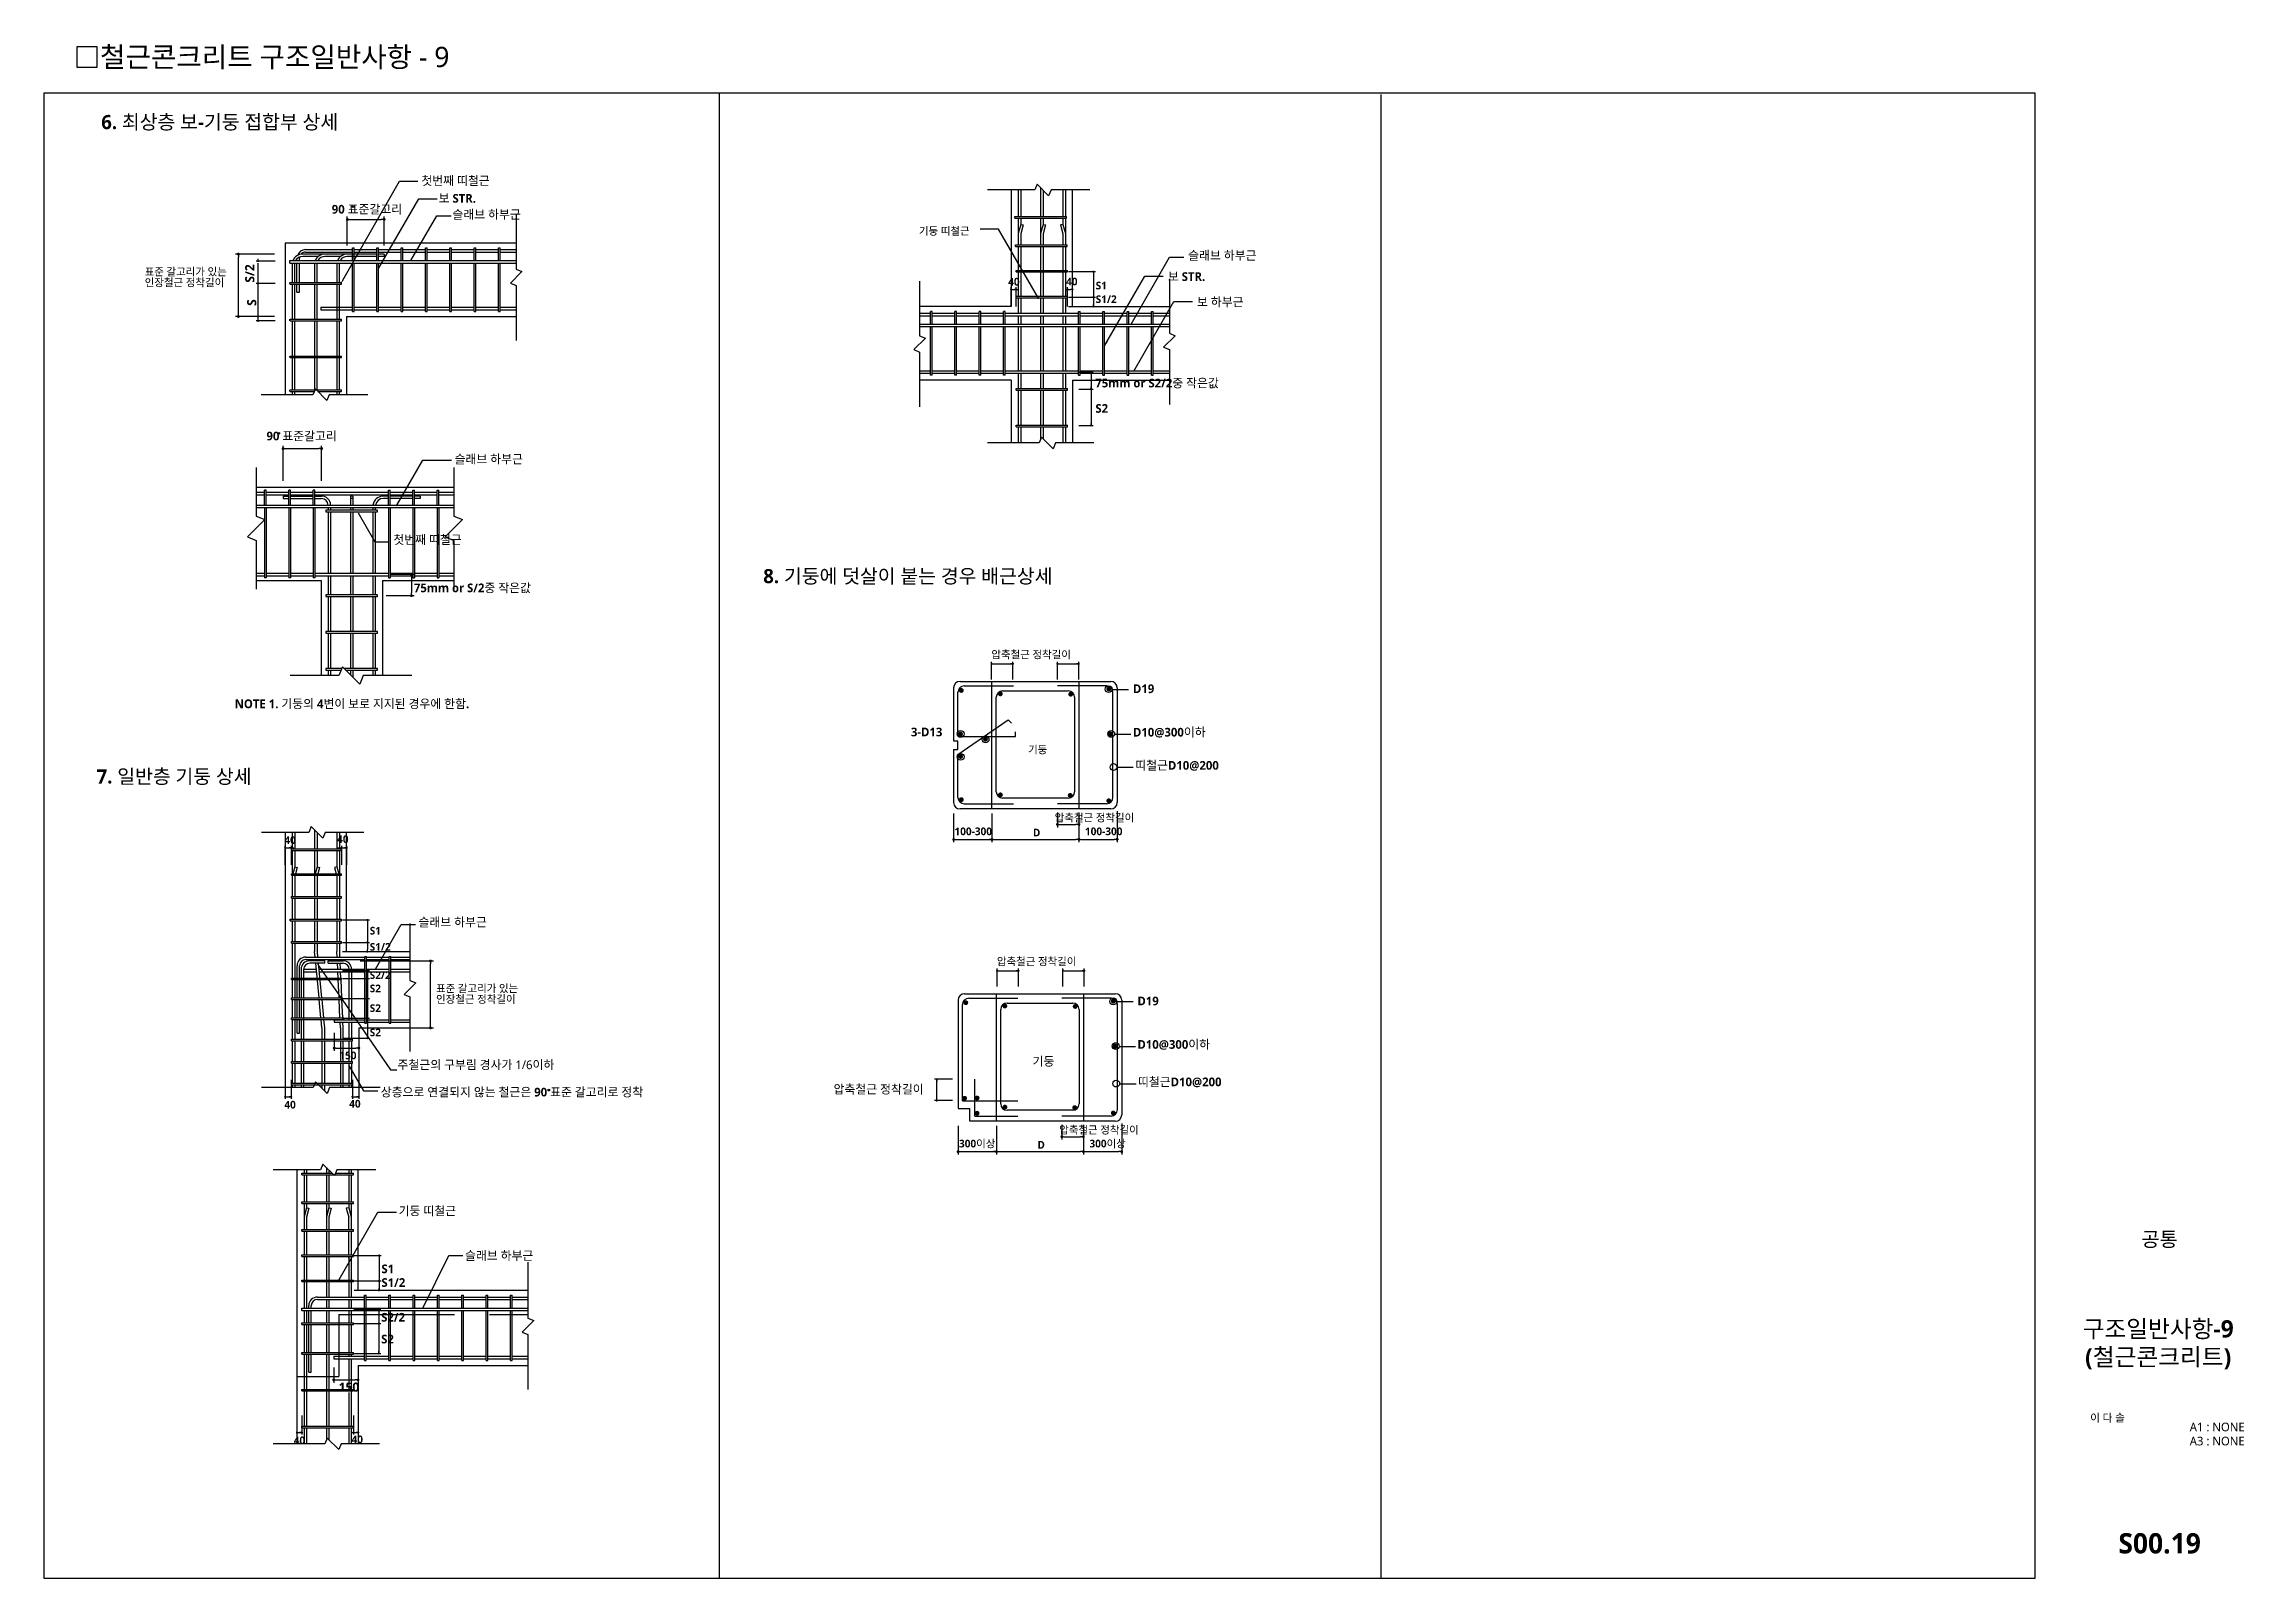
# Model space of a CAD drawing. Header units: millimetres. Extents: x 4573 to 501064, y -176100 to -4304.
# Drawn here: x 172773 to 248764, y -116700 to -63704 of the extents above; entities that cross this region are included whole.
import ezdxf
from ezdxf.enums import TextEntityAlignment as Align

# ---------------------------------------------------------------- set-up
doc = ezdxf.new("R2010")
doc.units = ezdxf.units.MM
doc.header["$LTSCALE"] = 800
doc.linetypes.add('HID5', pattern=[6.5, 5, -1.5])
doc.layers.get('Defpoints').update_dxf_attribs({"color": 147})
for name, color, linetype in [('BAR', 40, 'Continuous'), ('DIM', 7, 'Continuous'), ('ELE4', 4, 'Continuous'), ('MIDDLE', 6, 'Continuous'), ('RXLEADER', 7, 'Continuous'), ('SHT', 5, 'Continuous'), ('SYM', 7, 'Continuous'), ('TEXT', 3, 'Continuous'), ('TEXT5', 7, 'Continuous'), ('TITLE', 7, 'Continuous'), ('W1', 2, 'Continuous')]:
    doc.layers.add(name, color=color, linetype=linetype)
doc.styles.get("Standard").update_dxf_attribs({"font": 'malgun.ttf'})
doc.styles.add('XR-SHEET-맑은고딕', font='malgun.ttf')
doc.styles.add('맑은고딕', font='malgun.ttf')
doc.styles.add('맑은고딕B', font='malgunbd.ttf')
doc.styles.add('스타일1', font='malgun.ttf')
doc.dimstyles.new('AA', dxfattribs={"dimscale": 0, "dimtxt": 360, "dimasz": 200, "dimexe": 100, "dimexo": 3, "dimgap": 100, "dimtad": 1, "dimdec": 0, "dimzin": 0, "dimdsep": 46, "dimtxsty": 'Standard', "dimcen": 3, "dimadec": 0, "dimazin": 0, "dimtfac": 1, "dimtdec": 0, "dimtix": 1, "dimtmove": 0, "dimatfit": 0, "dimfxl": 1, "dimtolj": 1, "dimtzin": 0, "dimarcsym": 0})

msp = doc.modelspace()

# ---------------------------------------------------------------- texts
at = {"layer": 'DIM', "style": '맑은고딕B'}
for p in [(205496.3, -84929.4), (205688.3, -95532.4)]:
    msp.add_text('압축철근 정착길이', height=264.71, dxfattribs=at).set_placement(p)
at = {"layer": 'MIDDLE', "style": '맑은고딕B'}
for s, p in [('6. 최상층 보-기둥 접합부 상세', (174751.2, -66645.6)), ('8. 기둥에 덧살이 붙는 경우 배근상세', (197617.8, -82332.1)), ('7. 일반층 기둥 상세', (174590.7, -89253))]:
    msp.add_text(s, height=490.196, dxfattribs=at).set_placement(p)
at = {"layer": 'TEXT', "style": 'XR-SHEET-맑은고딕'}
msp.add_text('철근콘크리트 구조일반사항 - 9', height=700, dxfattribs=at).set_placement((174709.5, -64150), align=Align.MIDDLE_LEFT)
at = {"layer": 'TEXT', "style": '맑은고딕B'}
msp.add_text('공통', height=500, dxfattribs=at).set_placement((245849.2, -105000), align=Align.MIDDLE_CENTER)
at = {"layer": 'TEXT5', "color": 7, "style": '맑은고딕B'}
for s, height, p in [('첫번째 띠철근', 300, (185809.7, -68578.1)), ('보 STR.', 300, (186405.1, -69186.9)), ('90 표준갈고리', 300, (182712.9, -69562.6)), ('슬래브 하부근', 300, (186881.5, -69743.7)), ('기둥 띠철근', 264.71, (202995.2, -70295.9)), ('슬래브 하부근', 300, (212294.9, -71160.4)), ('40', 264.71, (206078.1, -72048.3)), ('40', 264.71, (208077.6, -72043)), ('S1', 264.71, (209100.3, -72182.4)), ('보 STR.', 300, (211594.3, -71889.8)), ('S1/2', 264.71, (209100.3, -72653.6)), ('보 하부근', 300, (212600.7, -72767.1)), ('75mm or S2/2중 작은값', 300, (209085.1, -75567.3)), ('S2', 300, (209090.5, -76443.5)), ('90 표준갈고리', 300, (180457.6, -77397.5)), ('슬래브 하부근', 300, (186955.2, -78198.2)), ('첫번째 띠철근', 300, (184839.3, -80978.7)), ('75mm or S/2중 작은값', 300, (185549.4, -82644)), ('D19', 300, (210387.2, -86128.2)), ('NOTE 1. 기둥의 4변이 보로 지지된 경우에 한함.', 300, (179359.3, -86649.5)), ('3-D13', 300, (202717.7, -87622.8)), ('D10@300이하', 300, (210387.2, -87629.8)), ('기둥', 264.71, (206765.3, -88213.9)), ('띠철근D10@200', 300, (210466.8, -88775.6)), ('압축철근 정착길이', 264.71, (207684.1, -90564.4)), ('40', 264.71, (181075.3, -91339.7)), ('40', 264.71, (182898.6, -91306)), ('100-300', 264.71, (204223.9, -91037.2)), ('D', 264.7, (206933.2, -91079.5)), ('100-300', 264.71, (208729.5, -91037.2)), ('S1', 264.71, (184023.9, -94469.2)), ('슬래브 하부근', 300, (185710.3, -94192.7)), ('S1/2', 264.71, (184023.9, -95028.8)), ('S2/2', 264.71, (184023.9, -96003.8)), ('S2', 264.71, (184023.9, -96463.1)), ('S2', 264.71, (184023.9, -97144.7)), ('D19', 300, (210542.6, -96915.3)), ('S2', 264.71, (184023.9, -97983.6)), ('150', 264.71, (182974.2, -98777.9)), ('기둥', 300, (206920.7, -99001)), ('D10@300이하', 300, (210542.6, -98416.9)), ('띠철근D10@200', 300, (210561, -99710.5)), ('40', 264.71, (181075.3, -100480.5)), ('40', 264.71, (183316, -100446.8)), ('상층으로 연결되지 않는 철근은 90 표준 갈고리로 정착', 300, (184405.6, -100063.7)), ('압축철근 정착길이', 300, (200045.4, -99964.7)), ('압축철근 정착길이', 264.71, (207839.5, -101351.5)), ('300이상', 264.71, (204379.3, -101824.3)), ('D', 264.7, (207088.5, -101866.5)), ('300이상', 264.71, (208884.9, -101824.3)), ('기둥 띠철근', 300, (185023.3, -104167.7)), ('슬래브 하부근', 300, (187315.9, -105714.6)), ('S1', 300, (184428.8, -106170.9)), ('S1/2', 300, (184428.8, -106642.2)), ('S2/2', 300, (184419, -107842.7)), ('S2', 300, (184419, -108595.5)), ('150', 317.65, (182951.8, -110263.8)), ('40', 264.71, (181399.9, -112076)), ('40', 264.71, (183396.2, -112042.2))]:
    msp.add_text(s, height=height, dxfattribs=at).set_placement(p)
for s, height, p in [('S/2', 317.65, (180040, -71949.6)), ('S', 317.6, (180107.9, -72750.6))]:
    msp.add_text(s, height=height, rotation=90, dxfattribs=at).set_placement(p)
at = {"layer": 'TEXT5', "color": 7, "insert": (184985.1, -98987.3), "char_height": 300, "attachment_point": 4, "style": 'XR-SHEET-맑은고딕'}
msp.add_mtext('주철근의 구부림 경사가 1/6이하', dxfattribs=at)

# ---------------------------------------------------------------- blocks, each defined once
blk = doc.blocks.new('_Dot')
at = {"color": 0, "linetype": 'ByBlock', "lineweight": -2}
blk.add_line((-0.5, 0), (-1, 0), dxfattribs=at)
at = {"color": 0, "linetype": 'ByBlock', "const_width": 0.5}
blk.add_lwpolyline([(-0.25, 0, 1), (0.25, 0, 1)], format="xyb", close=True, dxfattribs=at)
blk = doc.blocks.new('*D267')
at = {"layer": 'Defpoints', "color": 0, "transparency": 16777216}
for p in [(183399, -95383), (186122, -95383), (183399, -97693)]:
    blk.add_point(p, dxfattribs=at)
at = {"layer": 'TEXT5', "color": 0, "lineweight": -2, "transparency": 16777216}
for p, q in [((183699, -95383), (186222, -95383)), ((186122, -97593), (186122, -95483)), ((183699, -97693), (186222, -97693))]:
    blk.add_line(p, q, dxfattribs=at)
at = {"layer": 'TEXT5', "color": 0, "lineweight": -2, "transparency": 16777216, "xscale": 100, "yscale": 100, "zscale": 100}
for p, rotation in [((186122, -95383), 90), ((186122, -97693), 270)]:
    blk.add_blockref('_Dot', p, dxfattribs=dict(at, rotation=rotation))
blk = doc.blocks.new('*D268')
at = {"layer": 'Defpoints', "color": 0, "transparency": 16777216}
for p in [(182799, -97569), (183646, -97761), (183646, -98392)]:
    blk.add_point(p, dxfattribs=at)
at = {"layer": 'TEXT5', "color": 0, "lineweight": -2, "transparency": 16777216}
for p, q in [((182799, -97869), (182799, -98492)), ((182899, -98392), (183546, -98392)), ((183646, -98061), (183646, -98492))]:
    blk.add_line(p, q, dxfattribs=at)
at = {"layer": 'TEXT5', "color": 0, "lineweight": -2, "transparency": 16777216, "xscale": 100, "yscale": 100, "zscale": 100, "rotation": 180}
blk.add_blockref('_Dot', (182799, -98392), dxfattribs=at)
at = {"layer": 'TEXT5', "color": 0, "lineweight": -2, "transparency": 16777216, "xscale": 100, "yscale": 100, "zscale": 100}
blk.add_blockref('_Dot', (183646, -98392), dxfattribs=at)
blk = doc.blocks.new('A$C6F5257FD')
at = {"color": 7, "style": 'XR-SHEET-맑은고딕'}
for s, p in [('표준 갈고리가 있는', (88, 628)), ('인장철근 정착길이', (88, 122))]:
    blk.add_text(s, height=360, dxfattribs=at).set_placement(p)
blk = doc.blocks.new('*D269')
at = {"layer": 'Defpoints', "color": 0, "transparency": 16777216}
for p in [(184461, -82025), (184291, -82762), (185464, -82762)]:
    blk.add_point(p, dxfattribs=at)
at = {"layer": 'TEXT5', "color": 0, "lineweight": -2, "transparency": 16777216}
for p, q in [((184761, -82025), (185564, -82025)), ((184591, -82762), (185564, -82762)), ((185464, -82125), (185464, -82662))]:
    blk.add_line(p, q, dxfattribs=at)
at = {"layer": 'TEXT5', "color": 0, "lineweight": -2, "transparency": 16777216, "xscale": 100, "yscale": 100, "zscale": 100}
for p, rotation in [((185464, -82025), 90), ((185464, -82762), 270)]:
    blk.add_blockref('_Dot', p, dxfattribs=dict(at, rotation=rotation))
blk = doc.blocks.new('*D266')
at = {"layer": 'Defpoints', "color": 0, "transparency": 16777216}
for p in [(182363, -77683), (181034, -79098), (182363, -79098)]:
    blk.add_point(p, dxfattribs=at)
at = {"layer": 'TEXT5', "color": 0, "lineweight": -2, "transparency": 16777216}
for p, q in [((181034, -78798), (181034, -77583)), ((181134, -77683), (182263, -77683)), ((182363, -78798), (182363, -77583))]:
    blk.add_line(p, q, dxfattribs=at)
at = {"layer": 'TEXT5', "color": 0, "lineweight": -2, "transparency": 16777216, "xscale": 100, "yscale": 100, "zscale": 100, "rotation": 180}
blk.add_blockref('_Dot', (181034, -77683), dxfattribs=at)
at = {"layer": 'TEXT5', "color": 0, "lineweight": -2, "transparency": 16777216, "xscale": 100, "yscale": 100, "zscale": 100}
blk.add_blockref('_Dot', (182363, -77683), dxfattribs=at)
blk = doc.blocks.new('*D264')
at = {"layer": 'Defpoints', "color": 0, "transparency": 16777216}
for p in [(182781, -109126), (183620, -109126), (183620, -109855)]:
    blk.add_point(p, dxfattribs=at)
at = {"layer": 'TEXT5', "color": 0, "lineweight": -2, "transparency": 16777216}
for p, q in [((182781, -109426), (182781, -109955)), ((183620, -109426), (183620, -109955)), ((182881, -109855), (183520, -109855))]:
    blk.add_line(p, q, dxfattribs=at)
at = {"layer": 'TEXT5', "color": 0, "lineweight": -2, "transparency": 16777216, "xscale": 100, "yscale": 100, "zscale": 100, "rotation": 180}
blk.add_blockref('_Dot', (182781, -109855), dxfattribs=at)
at = {"layer": 'TEXT5', "color": 0, "lineweight": -2, "transparency": 16777216, "xscale": 100, "yscale": 100, "zscale": 100}
blk.add_blockref('_Dot', (183620, -109855), dxfattribs=at)
blk = doc.blocks.new('*D265')
at = {"layer": 'Defpoints', "color": 0, "transparency": 16777216}
for p in [(179488, -70964), (181032, -70964), (181032, -73117)]:
    blk.add_point(p, dxfattribs=at)
at = {"layer": 'TEXT5', "color": 0, "lineweight": -2, "transparency": 16777216}
for p, q in [((180732, -70964), (179388, -70964)), ((179488, -73017), (179488, -71064)), ((180732, -73117), (179388, -73117))]:
    blk.add_line(p, q, dxfattribs=at)
at = {"layer": 'TEXT5', "color": 0, "lineweight": -2, "transparency": 16777216, "xscale": 100, "yscale": 100, "zscale": 100}
for p, rotation in [((179488, -70964), 90), ((179488, -73117), 270)]:
    blk.add_blockref('_Dot', p, dxfattribs=dict(at, rotation=rotation))
blk = doc.blocks.new('*D270')
at = {"layer": 'Defpoints', "color": 0, "transparency": 16777216}
for p in [(184522, -69764), (183250, -70962), (184522, -70962)]:
    blk.add_point(p, dxfattribs=at)
at = {"layer": 'TEXT5', "color": 0, "lineweight": -2, "transparency": 16777216}
for p, q in [((183250, -70662), (183250, -69664)), ((183350, -69764), (184422, -69764)), ((184522, -70662), (184522, -69664))]:
    blk.add_line(p, q, dxfattribs=at)
at = {"layer": 'TEXT5', "color": 0, "lineweight": -2, "transparency": 16777216, "xscale": 100, "yscale": 100, "zscale": 100, "rotation": 180}
blk.add_blockref('_Dot', (183250, -69764), dxfattribs=at)
at = {"layer": 'TEXT5', "color": 0, "lineweight": -2, "transparency": 16777216, "xscale": 100, "yscale": 100, "zscale": 100}
blk.add_blockref('_Dot', (184522, -69764), dxfattribs=at)
blk = doc.blocks.new('*D275')
at = {"layer": 'Defpoints', "color": 0, "transparency": 16777216}
for p in [(208675, -100919), (209999, -100698), (209999, -101970)]:
    blk.add_point(p, dxfattribs=at)
at = {"layer": 'TEXT5', "color": 0, "lineweight": -2, "transparency": 16777216}
for p, q in [((209999, -100998), (209999, -102070)), ((208675, -101219), (208675, -102070)), ((208775, -101970), (209899, -101970))]:
    blk.add_line(p, q, dxfattribs=at)
at = {"layer": 'TEXT5', "color": 0, "lineweight": -2, "transparency": 16777216, "xscale": 100, "yscale": 100, "zscale": 100, "rotation": 180}
blk.add_blockref('_Dot', (208675, -101970), dxfattribs=at)
at = {"layer": 'TEXT5', "color": 0, "lineweight": -2, "transparency": 16777216, "xscale": 100, "yscale": 100, "zscale": 100}
blk.add_blockref('_Dot', (209999, -101970), dxfattribs=at)
blk = doc.blocks.new('*D276')
at = {"layer": 'Defpoints', "color": 0, "transparency": 16777216}
for p in [(207934, -100740), (208675, -100740), (208675, -101454)]:
    blk.add_point(p, dxfattribs=at)
at = {"layer": 'TEXT5', "color": 0, "lineweight": -2, "transparency": 16777216}
for p, q in [((207934, -101040), (207934, -101554)), ((208675, -101040), (208675, -101554)), ((208034, -101454), (208575, -101454))]:
    blk.add_line(p, q, dxfattribs=at)
at = {"layer": 'TEXT5', "color": 0, "lineweight": -2, "transparency": 16777216, "xscale": 100, "yscale": 100, "zscale": 100, "rotation": 180}
blk.add_blockref('_Dot', (207934, -101454), dxfattribs=at)
at = {"layer": 'TEXT5', "color": 0, "lineweight": -2, "transparency": 16777216, "xscale": 100, "yscale": 100, "zscale": 100}
blk.add_blockref('_Dot', (208675, -101454), dxfattribs=at)
blk = doc.blocks.new('*D277')
at = {"layer": 'Defpoints', "color": 0, "transparency": 16777216}
for p in [(204350, -100778), (205673, -100778), (205673, -101970)]:
    blk.add_point(p, dxfattribs=at)
at = {"layer": 'TEXT5', "color": 0, "lineweight": -2, "transparency": 16777216}
for p, q in [((204350, -101078), (204350, -102070)), ((205673, -101078), (205673, -102070)), ((204450, -101970), (205573, -101970))]:
    blk.add_line(p, q, dxfattribs=at)
at = {"layer": 'TEXT5', "color": 0, "lineweight": -2, "transparency": 16777216, "xscale": 100, "yscale": 100, "zscale": 100, "rotation": 180}
blk.add_blockref('_Dot', (204350, -101970), dxfattribs=at)
at = {"layer": 'TEXT5', "color": 0, "lineweight": -2, "transparency": 16777216, "xscale": 100, "yscale": 100, "zscale": 100}
blk.add_blockref('_Dot', (205673, -101970), dxfattribs=at)
blk = doc.blocks.new('*D278')
at = {"layer": 'Defpoints', "color": 0, "transparency": 16777216}
for p in [(204350, -100778), (208675, -100919), (208675, -101970)]:
    blk.add_point(p, dxfattribs=at)
at = {"layer": 'TEXT5', "color": 0, "lineweight": -2, "transparency": 16777216}
for p, q in [((204350, -101078), (204350, -102070)), ((208675, -101219), (208675, -102070)), ((204450, -101970), (208575, -101970))]:
    blk.add_line(p, q, dxfattribs=at)
at = {"layer": 'TEXT5', "color": 0, "lineweight": -2, "transparency": 16777216, "xscale": 100, "yscale": 100, "zscale": 100, "rotation": 180}
blk.add_blockref('_Dot', (204350, -101970), dxfattribs=at)
at = {"layer": 'TEXT5', "color": 0, "lineweight": -2, "transparency": 16777216, "xscale": 100, "yscale": 100, "zscale": 100}
blk.add_blockref('_Dot', (208675, -101970), dxfattribs=at)
blk = doc.blocks.new('*D271')
at = {"layer": 'Defpoints', "color": 0, "transparency": 16777216}
for p in [(204194, -89990), (208520, -90132), (208520, -91183)]:
    blk.add_point(p, dxfattribs=at)
at = {"layer": 'TEXT5', "color": 0, "lineweight": -2, "transparency": 16777216}
for p, q in [((204194, -90290), (204194, -91283)), ((204294, -91183), (208420, -91183)), ((208520, -90432), (208520, -91283))]:
    blk.add_line(p, q, dxfattribs=at)
at = {"layer": 'TEXT5', "color": 0, "lineweight": -2, "transparency": 16777216, "xscale": 100, "yscale": 100, "zscale": 100, "rotation": 180}
blk.add_blockref('_Dot', (204194, -91183), dxfattribs=at)
at = {"layer": 'TEXT5', "color": 0, "lineweight": -2, "transparency": 16777216, "xscale": 100, "yscale": 100, "zscale": 100}
blk.add_blockref('_Dot', (208520, -91183), dxfattribs=at)
blk = doc.blocks.new('*D272')
at = {"layer": 'Defpoints', "color": 0, "transparency": 16777216}
for p in [(204194, -89990), (205518, -89990), (205518, -91183)]:
    blk.add_point(p, dxfattribs=at)
at = {"layer": 'TEXT5', "color": 0, "lineweight": -2, "transparency": 16777216}
for p, q in [((204194, -90290), (204194, -91283)), ((205518, -90290), (205518, -91283)), ((204294, -91183), (205418, -91183))]:
    blk.add_line(p, q, dxfattribs=at)
at = {"layer": 'TEXT5', "color": 0, "lineweight": -2, "transparency": 16777216, "xscale": 100, "yscale": 100, "zscale": 100, "rotation": 180}
blk.add_blockref('_Dot', (204194, -91183), dxfattribs=at)
at = {"layer": 'TEXT5', "color": 0, "lineweight": -2, "transparency": 16777216, "xscale": 100, "yscale": 100, "zscale": 100}
blk.add_blockref('_Dot', (205518, -91183), dxfattribs=at)
blk = doc.blocks.new('*D273')
at = {"layer": 'Defpoints', "color": 0, "transparency": 16777216}
for p in [(208520, -90132), (209843, -89911), (209843, -91183)]:
    blk.add_point(p, dxfattribs=at)
at = {"layer": 'TEXT5', "color": 0, "lineweight": -2, "transparency": 16777216}
for p, q in [((209843, -90211), (209843, -91283)), ((208520, -90432), (208520, -91283)), ((208620, -91183), (209743, -91183))]:
    blk.add_line(p, q, dxfattribs=at)
at = {"layer": 'TEXT5', "color": 0, "lineweight": -2, "transparency": 16777216, "xscale": 100, "yscale": 100, "zscale": 100, "rotation": 180}
blk.add_blockref('_Dot', (208520, -91183), dxfattribs=at)
at = {"layer": 'TEXT5', "color": 0, "lineweight": -2, "transparency": 16777216, "xscale": 100, "yscale": 100, "zscale": 100}
blk.add_blockref('_Dot', (209843, -91183), dxfattribs=at)
blk = doc.blocks.new('*D274')
at = {"layer": 'Defpoints', "color": 0, "transparency": 16777216}
for p in [(207779, -89953), (208520, -89953), (208520, -90667)]:
    blk.add_point(p, dxfattribs=at)
at = {"layer": 'TEXT5', "color": 0, "lineweight": -2, "transparency": 16777216}
for p, q in [((207779, -90253), (207779, -90767)), ((208520, -90253), (208520, -90767)), ((207879, -90667), (208420, -90667))]:
    blk.add_line(p, q, dxfattribs=at)
at = {"layer": 'TEXT5', "color": 0, "lineweight": -2, "transparency": 16777216, "xscale": 100, "yscale": 100, "zscale": 100, "rotation": 180}
blk.add_blockref('_Dot', (207779, -90667), dxfattribs=at)
at = {"layer": 'TEXT5', "color": 0, "lineweight": -2, "transparency": 16777216, "xscale": 100, "yscale": 100, "zscale": 100}
blk.add_blockref('_Dot', (208520, -90667), dxfattribs=at)
blk = doc.blocks.new('TITLE')
at = {"layer": 'TITLE', "style": '스타일1'}
for tag, height, p in [('동명칭', 6, (776.77, -457.26)), ('SCALE-A1', 3, (797.5, -522)), ('SCALE-A3', 3, (797.5, -527)), ('DATA', 3, (797.5, -540))]:
    blk.add_attdef(tag, text='', height=height, dxfattribs=at).set_placement(p, align=Align.MIDDLE)
for tag, height, p in [('TITLE1', 6, (776.5, -479.4)), ('TITLE4', 6, (776.5, -484.39)), ('TITLE2', 6, (776.5, -489)), ('TITLE5', 6, (776.5, -493.99)), ('TITLE3', 6, (776.5, -498.7)), ('NAME-1', 3, (760.16, -517.5)), ('NAME-2', 3, (760.16, -526.5)), ('A0.00', 7, (776.5, -561))]:
    blk.add_attdef(tag, text='', height=height, dxfattribs=at).set_placement(p, align=Align.MIDDLE_CENTER)

# ---------------------------------------------------------------- dimensions: what is measured, and where the dimension line sits
at = {"layer": 'TEXT5', "color": 7}
for base, p1, p2, picture, middle in [((184522, -69764.5), (183249.8, -70961.6), (184522, -70961.6), '*D270', (183885.9, -69764.5)), ((182362.8, -77683.5), (181034.2, -79097.8), (182362.8, -79097.8), '*D266', (181698.5, -77683.5)), ((208519.7, -91182.5), (204194.5, -89990.5), (208519.7, -90131.7), '*D271', (206357.1, -91182.5)), ((205517.7, -91182.5), (204194.5, -89990.5), (205517.7, -89990.5), '*D272', (204856.1, -91182.5)), ((208519.7, -90667.4), (207778.7, -89952.8), (208519.7, -89952.8), '*D274', (208149.2, -90667.4)), ((209843.2, -91182.5), (208519.7, -90131.7), (209843.2, -89911.1), '*D273', (209181.4, -91182.5)), ((183646.3, -98392.4), (182799.2, -97568.6), (183646.3, -97761.3), '*D268', (183222.7, -98392.4)), ((205673.1, -101969.6), (204349.9, -100777.5), (205673.1, -100777.5), '*D277', (205011.5, -101969.6)), ((208675, -101969.6), (204349.9, -100777.5), (208675, -100918.7), '*D278', (206512.4, -101969.6)), ((208675, -101454.5), (207934, -100739.8), (208675, -100739.8), '*D276', (208304.5, -101454.5)), ((209998.6, -101969.6), (208675, -100918.7), (209998.6, -100698.2), '*D275', (209336.8, -101969.6)), ((183620.4, -109854.9), (182780.6, -109125.7), (183620.4, -109125.7), '*D264', (183200.5, -109854.9))]:
    dim = msp.add_linear_dim(base=base, p1=p1, p2=p2, text=' ', dimstyle='AA', override={"dimscale": 1, "dimasz": 100, "dimexo": 300, "dimblk1": 'DOT', "dimblk2": 'DOT', "dimsah": 1}, dxfattribs=at)
    dim.commit()
    dim.dimension.update_dxf_attribs({"geometry": picture, "text_midpoint": middle})
for base, p1, p2, picture, middle in [((179487.8, -70964.4), (181031.8, -73116.6), (181031.8, -70964.4), '*D265', (179487.8, -72040.5)), ((185463.7, -82761.8), (184460.7, -82024.7), (184291.3, -82761.8), '*D269', (185463.7, -82393.2)), ((186121.8, -95382.7), (183398.7, -97692.5), (183398.7, -95382.7), '*D267', (186121.8, -96537.6))]:
    dim = msp.add_linear_dim(base=base, p1=p1, p2=p2, angle=90, text=' ', dimstyle='AA', override={"dimscale": 1, "dimasz": 100, "dimexo": 300, "dimblk1": 'DOT', "dimblk2": 'DOT', "dimsah": 1}, dxfattribs=at)
    dim.commit()
    dim.dimension.update_dxf_attribs({"geometry": picture, "text_midpoint": middle})

# ---------------------------------------------------------------- linework, layer by layer
at = {"color": 0, "linetype": 'ByBlock'}
for p, q in [((206242.1, -72183.3), (206408.5, -72183.3)), ((181510, -111082.2), (181510, -111745.1)), ((181677.7, -111082.2), (181677.7, -111745.1)), ((183459.5, -111082.2), (183459.5, -111745.1)), ((183627.6, -111082.2), (183627.6, -111745.1))]:
    msp.add_line(p, q, dxfattribs=at)
at = {"color": 4, "const_width": 82.4}
for points in [[(204417.1, -86037.5, 1), (204500.1, -86037.5, 1)], [(205765.8, -86154.1, 1), (205848.8, -86154.1, 1)], [(208194.8, -86167.7, 1), (208277.8, -86167.7, 1)], [(209594.3, -85985.6, -1), (209511.3, -85985.6, -1)], [(204391.2, -87541, 1), (204474.2, -87541, 1)], [(205252.4, -87720.5, -1), (205335.4, -87720.5, -1)], [(209575, -87541, 1), (209658, -87541, 1)], [(204391.2, -88319.6, -1), (204474.2, -88319.6, -1)], [(205769, -89643.5, 1), (205852, -89643.5, 1)], [(208178.2, -89661.6, 1), (208261.2, -89661.6, 1)], [(204417.1, -89810.2, -1), (204500.1, -89810.2, -1)], [(209594.3, -89849.1, 1), (209511.3, -89849.1, 1)], [(204572.5, -96824.5, 1), (204655.5, -96824.5, 1)], [(205921.2, -96941.2, 1), (206004.2, -96941.2, 1)], [(208350.2, -96954.7, 1), (208433.2, -96954.7, 1)], [(209749.6, -96772.7, -1), (209666.7, -96772.7, -1)], [(209730.4, -98328.1, 1), (209813.4, -98328.1, 1)], [(204530.1, -100126, 1), (204613.1, -100126, 1)], [(204963.2, -100116.7, 1), (205046.2, -100116.7, 1)], [(204963.2, -100642.8, 1), (205046.2, -100642.8, 1)], [(205924.4, -100430.5, 1), (206007.4, -100430.5, 1)], [(208333.5, -100448.7, 1), (208416.5, -100448.7, 1)], [(209749.6, -100636.1, 1), (209666.7, -100636.1, 1)]]:
    msp.add_lwpolyline(points, format="xyb", close=True, dxfattribs=at)
at = {"layer": 'BAR'}
for p, q in [((206427.2, -68744.2), (206427.2, -69663.5)), ((206511.9, -68744.2), (206511.9, -69663.5)), ((207198, -68666.5), (207198, -69663.5)), ((207282.7, -68751.2), (207282.7, -69663.5)), ((207968.8, -68744.2), (207968.8, -69663.5)), ((208053.5, -68744.2), (208053.5, -69663.5)), ((206309.9, -69720), (206309.9, -69663.5)), ((206310, -69663.5), (208088.8, -69663.5)), ((206310, -69720), (208088.8, -69720)), ((206427.2, -69720), (206427.2, -70645.1)), ((206511.9, -69720), (206511.9, -69934.2)), ((207198, -69720), (207198, -70645.1)), ((207282.7, -69720), (207282.7, -69934.2)), ((207968.8, -69720), (207968.8, -69934.2)), ((208053.5, -69720), (208053.5, -70645.1)), ((208088.9, -69720), (208088.9, -69663.5)), ((206330.3, -70701.5), (206330.3, -70645.1)), ((206330.4, -70645.1), (208109.3, -70645.1)), ((206511.7, -69934.2), (206427.2, -70249.8)), ((206593.5, -69956.1), (206511.9, -70260.9)), ((206511.9, -70260.9), (206511.9, -70645.1)), ((207282.5, -69934.2), (207198, -70249.8)), ((207364.4, -69956.1), (207282.7, -70260.9)), ((207282.7, -70260.9), (207282.7, -70645.1)), ((207887.1, -69956.1), (207968.8, -70260.9)), ((207968.8, -70260.9), (207968.8, -70645.1)), ((207968.9, -69934.2), (208053.5, -70249.8)), ((208109.4, -70701.5), (208109.4, -70645.1)), ((181270.5, -71187.5), (189082.3, -71187.5)), ((181270.5, -71272.2), (181270.5, -71187.5)), ((181270.5, -71272.2), (189082.3, -71272.2)), ((181346.8, -71272.2), (181346.8, -71942.3)), ((181431.5, -71272.2), (181431.5, -71942.3)), ((181511.6, -71187.5), (181511.6, -71125.9)), ((181511.6, -71942.3), (181511.6, -71272.2)), ((181596.3, -71187.5), (181596.3, -71104.8)), ((181596.3, -71942.3), (181596.3, -71272.2)), ((182980.3, -70961.6), (181708.1, -70961.6)), ((182244.4, -71046.4), (181708.1, -71046.4)), ((181808.1, -70808.4), (183430.5, -70808.4)), ((181808.1, -70893.1), (183430.5, -70893.1)), ((182117.6, -71272.2), (182117.6, -71399.3)), ((182117.6, -71272.2), (182117.6, -71942.3)), ((182202.3, -71272.2), (182202.3, -71399.3)), ((182202.3, -71272.2), (182202.3, -71942.3)), ((183430.5, -70961.6), (182478.9, -70961.6)), ((183015.2, -71046.4), (182478.9, -71046.4)), ((182888.4, -71272.2), (182888.4, -71942.3)), ((182973.1, -71272.2), (182973.1, -71399.3)), ((182973.1, -71272.2), (182973.1, -71942.3)), ((184271.2, -70961.6), (183249.8, -70961.6)), ((183751.2, -71046.4), (183249.8, -71046.4)), ((183430.5, -71046.4), (183249.8, -71046.4)), ((183430.5, -70744.8), (183487.7, -70744.8)), ((183430.5, -71187.5), (183430.5, -70744.8)), ((183430.5, -72947.2), (183430.5, -71272.2)), ((183487.7, -71187.5), (183487.7, -70744.8)), ((183487.7, -70808.4), (184271.2, -70808.4)), ((183487.7, -70893.1), (184271.2, -70893.1)), ((184271.2, -71046.4), (183487.7, -71046.4)), ((183487.7, -72947.2), (183487.7, -71272.2)), ((184271.2, -70744.8), (184328.4, -70744.8)), ((184271.2, -71187.5), (184271.2, -70744.8)), ((184271.2, -72947.2), (184271.2, -71272.2)), ((184328.4, -71187.5), (184328.4, -70744.8)), ((184328.4, -70808.4), (185111.9, -70808.4)), ((184328.4, -70893.1), (185111.9, -70893.1)), ((184522, -70961.6), (184328.4, -70961.6)), ((184522, -71046.4), (184328.4, -71046.4)), ((184328.4, -72947.2), (184328.4, -71272.2)), ((184522, -70961.6), (184522, -71046.4)), ((185111.9, -70744.8), (185169.1, -70744.8)), ((185111.9, -71187.5), (185111.9, -70744.8)), ((185111.9, -72947.2), (185111.9, -71272.2)), ((185169.1, -71187.5), (185169.1, -70744.8)), ((185169.1, -70808.4), (185952.6, -70808.4)), ((185169.1, -70893.1), (185952.6, -70893.1)), ((185169.1, -72947.2), (185169.1, -71272.2)), ((185952.6, -70744.8), (186009.8, -70744.8)), ((185952.6, -71187.5), (185952.6, -70744.8)), ((185952.6, -72947.2), (185952.6, -71272.2)), ((186009.8, -71187.5), (186009.8, -70744.8)), ((186009.8, -70808.4), (186793.4, -70808.4)), ((186009.8, -70893.1), (186793.4, -70893.1)), ((186009.8, -72947.2), (186009.8, -71272.2)), ((186793.4, -70744.8), (186850.5, -70744.8)), ((186793.4, -71187.5), (186793.4, -70744.8)), ((186793.4, -72947.2), (186793.4, -71272.2)), ((186850.5, -71187.5), (186850.5, -70744.8)), ((186850.5, -70808.4), (187634.1, -70808.4)), ((186850.5, -70893.1), (187634.1, -70893.1)), ((186850.5, -72947.2), (186850.5, -71272.2)), ((187634.1, -70744.8), (187691.2, -70744.8)), ((187634.1, -71187.5), (187634.1, -70744.8)), ((187634.1, -72947.2), (187634.1, -71272.2)), ((187691.2, -71187.5), (187691.2, -70744.8)), ((187691.2, -70808.4), (188474.8, -70808.4)), ((187691.2, -70893.1), (188474.8, -70893.1)), ((187691.2, -72947.2), (187691.2, -71272.2)), ((188474.8, -70744.8), (188531.9, -70744.8)), ((188474.8, -71187.5), (188474.8, -70744.8)), ((188474.8, -72947.2), (188474.8, -71272.2)), ((188531.9, -71187.5), (188531.9, -70744.8)), ((188531.9, -70808.4), (189082.3, -70808.4)), ((188531.9, -70893.1), (189082.3, -70893.1)), ((188531.9, -72947.2), (188531.9, -71272.2)), ((206330.4, -70701.5), (208109.3, -70701.5)), ((206427.2, -70701.5), (206427.2, -71523.6)), ((206511.9, -70701.5), (206511.9, -71523.6)), ((207198, -70701.5), (207198, -71523.6)), ((207282.7, -70701.5), (207282.7, -71523.6)), ((207968.8, -70701.5), (207968.8, -71523.6)), ((208053.5, -70701.5), (208053.5, -71523.6)), ((181270.5, -71998.8), (181270.5, -71942.3)), ((181270.6, -71942.3), (183049.4, -71942.3)), ((181270.6, -71998.8), (183049.4, -71998.8)), ((181346.8, -71998.8), (181346.8, -73212.9)), ((181431.5, -71998.8), (181431.5, -73212.9)), ((181511.6, -72279), (181511.6, -71998.8)), ((181596.3, -72279), (181596.3, -71998.8)), ((182117.6, -71998.8), (182117.6, -73212.9)), ((182202.3, -71998.8), (182202.3, -73212.9)), ((182888.4, -71998.8), (182888.4, -73212.9)), ((182973.1, -71998.8), (182973.1, -73212.9)), ((183049.5, -71998.8), (183049.5, -71942.3)), ((206350.8, -71580.1), (206350.8, -71523.6)), ((206350.9, -71523.6), (208129.7, -71523.6)), ((206350.9, -71580.1), (208129.7, -71580.1)), ((206427.2, -71580.1), (206427.2, -72412.3)), ((206511.9, -71580.1), (206511.9, -72412.3)), ((207198, -71580.1), (207198, -72412.3)), ((207282.7, -71580.1), (207282.7, -72412.3)), ((207968.8, -71580.1), (207968.8, -72412.3)), ((208053.5, -71580.1), (208053.5, -72412.3)), ((208129.8, -71580.1), (208129.8, -71523.6)), ((181511.6, -72279), (181596.3, -72279)), ((182333.8, -72799), (183430.5, -72799)), ((182333.8, -72883.7), (183430.5, -72883.7)), ((183430.5, -72947.2), (183487.7, -72947.2)), ((183487.7, -72799), (184271.2, -72799)), ((183487.7, -72883.7), (184271.2, -72883.7)), ((184271.2, -72947.2), (184328.4, -72947.2)), ((184328.4, -72799), (185111.9, -72799)), ((184328.4, -72883.7), (185111.9, -72883.7)), ((185111.9, -72947.2), (185169.1, -72947.2)), ((185169.1, -72799), (185952.6, -72799)), ((185169.1, -72883.7), (185952.6, -72883.7)), ((185952.6, -72947.2), (186009.8, -72947.2)), ((186009.8, -72799), (186793.4, -72799)), ((186009.8, -72799), (186128.5, -72799)), ((186009.8, -72883.7), (186793.4, -72883.7)), ((186793.4, -72947.2), (186850.5, -72947.2)), ((186850.5, -72799), (187634.1, -72799)), ((186850.5, -72883.7), (187634.1, -72883.7)), ((187634.1, -72947.2), (187691.2, -72947.2)), ((187691.2, -72799), (188474.8, -72799)), ((187691.2, -72883.7), (188474.8, -72883.7)), ((188474.8, -72947.2), (188531.9, -72947.2)), ((188531.9, -72799), (189082.3, -72799)), ((188531.9, -72883.7), (189082.3, -72883.7)), ((203447.7, -72941.6), (203390.5, -72941.6)), ((203390.5, -73384.3), (203390.5, -72941.6)), ((203447.7, -73384.3), (203447.7, -72941.6)), ((204288.4, -72941.6), (204231.2, -72941.6)), ((204231.2, -73384.3), (204231.2, -72941.6)), ((204288.4, -73384.3), (204288.4, -72941.6)), ((205129.1, -72941.6), (205072, -72941.6)), ((205072, -73384.3), (205072, -72941.6)), ((205129.1, -73384.3), (205129.1, -72941.6)), ((205969.8, -72941.6), (205912.7, -72941.6)), ((205912.7, -73384.3), (205912.7, -72941.6)), ((205969.8, -73384.3), (205969.8, -72941.6)), ((206350.9, -72468.8), (206350.9, -72412.3)), ((206351, -72412.3), (208129.7, -72412.3)), ((206351, -72468.8), (208129.7, -72468.8)), ((206427.2, -72468.8), (206427.2, -73005.1)), ((206511.9, -72468.8), (206511.9, -73005.1)), ((207198, -72468.8), (207198, -73005.1)), ((207282.7, -72468.8), (207282.7, -73005.1)), ((207968.8, -72468.8), (207968.8, -73005.1)), ((208053.5, -72468.8), (208053.5, -73005.1)), ((208129.8, -72468.8), (208129.8, -72412.3)), ((208510.9, -72941.6), (208568.1, -72941.6)), ((208510.9, -73384.3), (208510.9, -72941.6)), ((208568.1, -73384.3), (208568.1, -72941.6)), ((209351.6, -72941.6), (209408.8, -72941.6)), ((209351.6, -73384.3), (209351.6, -72941.6)), ((209408.8, -73384.3), (209408.8, -72941.6)), ((210192.3, -72941.6), (210249.5, -72941.6)), ((210192.3, -73384.3), (210192.3, -72941.6)), ((210249.5, -73384.3), (210249.5, -72941.6)), ((211033, -72941.6), (211090.2, -72941.6)), ((211033, -73384.3), (211033, -72941.6)), ((211090.2, -73384.3), (211090.2, -72941.6)), ((181270.5, -73269.4), (181270.5, -73212.9)), ((181270.6, -73212.9), (183049.4, -73212.9)), ((181270.6, -73269.4), (183049.4, -73269.4)), ((181346.8, -73269.4), (181346.8, -74483.5)), ((181431.5, -73269.4), (181431.5, -74483.5)), ((182117.6, -73269.4), (182117.6, -74483.5)), ((182202.3, -73269.4), (182202.3, -74483.5)), ((182888.4, -73269.4), (182888.4, -74483.5)), ((182973.1, -73269.4), (182973.1, -74483.5)), ((183049.5, -73269.4), (183049.5, -73212.9)), ((203018.7, -73005.1), (203390.5, -73005.1)), ((203018.7, -73089.8), (203390.5, -73089.8)), ((203018.7, -73384.3), (211646.1, -73384.3)), ((203018.7, -73469), (211646.1, -73469)), ((203390.5, -75144), (203390.5, -73469)), ((203447.7, -73005.1), (204231.2, -73005.1)), ((203447.7, -73089.8), (204231.2, -73089.8)), ((203447.7, -75144), (203447.7, -73469)), ((204231.2, -75144), (204231.2, -73469)), ((204288.4, -73005.1), (205072, -73005.1)), ((204288.4, -73089.8), (205072, -73089.8)), ((204288.4, -75144), (204288.4, -73469)), ((205072, -75144), (205072, -73469)), ((205129.1, -73005.1), (205912.7, -73005.1)), ((205129.1, -73089.8), (205912.7, -73089.8)), ((205129.1, -75144), (205129.1, -73469)), ((205912.7, -75144), (205912.7, -73469)), ((205969.8, -73005.1), (208510.9, -73005.1)), ((205969.8, -73089.8), (208510.9, -73089.8)), ((205969.8, -75144), (205969.8, -73469)), ((206427.2, -73089.8), (206427.2, -73384.3)), ((206427.2, -73469), (206427.2, -74995.7)), ((206511.9, -73089.8), (206511.9, -73384.3)), ((206511.9, -73469), (206511.9, -74995.7)), ((207198, -73089.8), (207198, -73384.3)), ((207198, -73469), (207198, -74995.7)), ((207282.7, -73089.8), (207282.7, -73384.3)), ((207282.7, -73469), (207282.7, -74995.7)), ((207968.8, -73089.8), (207968.8, -73384.3)), ((207968.8, -73469), (207968.8, -74995.7)), ((208053.5, -73089.8), (208053.5, -73384.3)), ((208053.5, -73469), (208053.5, -74995.7)), ((208510.9, -75144), (208510.9, -73469)), ((208568.1, -73005.1), (209351.6, -73005.1)), ((208568.1, -73089.8), (209351.6, -73089.8)), ((208568.1, -75144), (208568.1, -73469)), ((209351.6, -75144), (209351.6, -73469)), ((209408.8, -73005.1), (210192.3, -73005.1)), ((209408.8, -73089.8), (210192.3, -73089.8)), ((209408.8, -75144), (209408.8, -73469)), ((210192.3, -75144), (210192.3, -73469)), ((210249.5, -73005.1), (211033, -73005.1)), ((210249.5, -73089.8), (211033, -73089.8)), ((210249.5, -75144), (210249.5, -73469)), ((211033, -75144), (211033, -73469)), ((211090.2, -73005.1), (211646.1, -73005.1)), ((211090.2, -73089.8), (211646.1, -73089.8)), ((211090.2, -75144), (211090.2, -73469)), ((181270.5, -74540), (181270.5, -74483.5)), ((181270.6, -74483.5), (183049.4, -74483.5)), ((181270.6, -74540), (183049.4, -74540)), ((181346.8, -74540), (181346.8, -75651.1)), ((181431.5, -74540), (181431.5, -75651.1)), ((182117.6, -74540), (182117.6, -75651.1)), ((182202.3, -74540), (182202.3, -75677.2)), ((182888.4, -74540), (182888.4, -75651.1)), ((182973.1, -74540), (182973.1, -75651.1)), ((183049.5, -74540), (183049.5, -74483.5)), ((203018.7, -74995.7), (203390.5, -74995.7)), ((203018.7, -75080.4), (203390.5, -75080.4)), ((203447.7, -75144), (203390.5, -75144)), ((203447.7, -74995.7), (204231.2, -74995.7)), ((203447.7, -75080.4), (204231.2, -75080.4)), ((204288.4, -75144), (204231.2, -75144)), ((204288.4, -74995.7), (205072, -74995.7)), ((204288.4, -75080.4), (205072, -75080.4)), ((205129.1, -75144), (205072, -75144)), ((205129.1, -74995.7), (205912.7, -74995.7)), ((205129.1, -75080.4), (205912.7, -75080.4)), ((205969.8, -75144), (205912.7, -75144)), ((205969.8, -74995.7), (208510.9, -74995.7)), ((205969.8, -75080.4), (208510.9, -75080.4)), ((206427.2, -75080.4), (206427.2, -75604.7)), ((206511.9, -75080.4), (206511.9, -75604.7)), ((207198, -75080.4), (207198, -75604.7)), ((207282.7, -75080.4), (207282.7, -75604.7)), ((207968.8, -75080.4), (207968.8, -75604.7)), ((208053.5, -75080.4), (208053.5, -75604.7)), ((208510.9, -75144), (208568.1, -75144)), ((208568.1, -74995.7), (209351.6, -74995.7)), ((208568.1, -75080.4), (209351.6, -75080.4)), ((209351.6, -75144), (209408.8, -75144)), ((209408.8, -74995.7), (210192.3, -74995.7)), ((209408.8, -75080.4), (210192.3, -75080.4)), ((210192.3, -75144), (210249.5, -75144)), ((210249.5, -74995.7), (211033, -74995.7)), ((210249.5, -75080.4), (211033, -75080.4)), ((211033, -75144), (211090.2, -75144)), ((211090.2, -74995.7), (211646.1, -74995.7)), ((211090.2, -75080.4), (211646.1, -75080.4)), ((181270.5, -75707.5), (181270.5, -75651.1)), ((181270.6, -75651.1), (183049.4, -75651.1)), ((181270.6, -75707.5), (182111.4, -75707.5)), ((181346.8, -75707.5), (181346.8, -75821.4)), ((181431.5, -75707.5), (181431.5, -75821.4)), ((182232.6, -75707.5), (183049.4, -75707.5)), ((182888.4, -75707.5), (182888.4, -75821.4)), ((182973.1, -75707.5), (182973.1, -75821.4)), ((183049.5, -75707.5), (183049.5, -75651.1)), ((206350.9, -75661.2), (206350.9, -75604.7)), ((206351, -75604.7), (208129.7, -75604.7)), ((206351, -75661.2), (208129.7, -75661.2)), ((206427.2, -75680), (206427.2, -76875.3)), ((206511.9, -75661.2), (206511.9, -76875.3)), ((207198, -75661.2), (207198, -75865.3)), ((207198, -75661.2), (207198, -76875.3)), ((207282.7, -75661.2), (207282.7, -76875.3)), ((207968.8, -75661.2), (207968.8, -76875.3)), ((208053.5, -75680), (208053.5, -76875.3)), ((208129.8, -75661.2), (208129.8, -75604.7)), ((206350.9, -76931.7), (206350.9, -76875.3)), ((206351, -76875.3), (208129.7, -76875.3)), ((206351, -76931.7), (208129.7, -76931.7)), ((206427.2, -76931.7), (206427.2, -77485.7)), ((206511.9, -76931.7), (206511.9, -77485.7)), ((207198, -76931.7), (207198, -77356.7)), ((207282.7, -76931.7), (207282.7, -77341.4)), ((207968.8, -76931.7), (207968.8, -77485.7)), ((208053.5, -76931.7), (208053.5, -77485.7)), ((208129.8, -76931.7), (208129.8, -76875.3)), ((180106.1, -79189.2), (180392.8, -79189.2)), ((180106.1, -79273.9), (180392.8, -79273.9)), ((180106.1, -79631.9), (186933.6, -79631.9)), ((180106.1, -79716.6), (186933.6, -79716.6)), ((180450, -79121.8), (180392.8, -79121.8)), ((180392.8, -79631.9), (180392.8, -79121.8)), ((180392.8, -79716.6), (180392.8, -82142.5)), ((180450, -79631.9), (180450, -79121.8)), ((180450, -79189.2), (181233.5, -79189.2)), ((180450, -79273.9), (181233.5, -79273.9)), ((180450, -79716.6), (180450, -82142.5)), ((181034.2, -79321.3), (181233.5, -79321.3)), ((181034.2, -79321.3), (181034.2, -79406)), ((181034.2, -79406), (181233.5, -79406)), ((181290.7, -79121.8), (181233.5, -79121.8)), ((181233.5, -79631.9), (181233.5, -79121.8)), ((181233.5, -79716.6), (181233.5, -82142.5)), ((181290.7, -79631.9), (181290.7, -79121.8)), ((181290.7, -79189.2), (182074.2, -79189.2)), ((181290.7, -79273.9), (182074.2, -79273.9)), ((181290.7, -79321.3), (182074.2, -79321.3)), ((181290.7, -79406), (182074.2, -79406)), ((181290.7, -79716.6), (181290.7, -82142.5)), ((182131.4, -79121.8), (182074.2, -79121.8)), ((182074.2, -79631.9), (182074.2, -79121.8)), ((182074.2, -79716.6), (182074.2, -82142.5)), ((182131.4, -79631.9), (182131.4, -79121.8)), ((182131.4, -79189.2), (184672.5, -79189.2)), ((182131.4, -79273.9), (184672.5, -79273.9)), ((182131.4, -79321.3), (182362.8, -79321.3)), ((182131.4, -79406), (182362.8, -79406)), ((182131.4, -79716.6), (182131.4, -82142.5)), ((182588.7, -79716.6), (182588.7, -79807.4)), ((182673.4, -79716.6), (182673.4, -79807.4)), ((183444.2, -79321.3), (183359.5, -79321.3)), ((183359.5, -79321.3), (183359.5, -79631.9)), ((183444.2, -79406), (183359.5, -79406)), ((183359.5, -79716.6), (183359.5, -79807.4)), ((183444.2, -79321.3), (183444.2, -79631.9)), ((183444.2, -79716.6), (183444.2, -79807.4)), ((184130.4, -79716.6), (184130.4, -79807.4)), ((184215.1, -79716.6), (184215.1, -79807.4)), ((184672.5, -79321.3), (184497.4, -79321.3)), ((184672.5, -79406), (184497.4, -79406)), ((184672.5, -79121.8), (184729.7, -79121.8)), ((184672.5, -79631.9), (184672.5, -79121.8)), ((184672.5, -79716.6), (184672.5, -82142.5)), ((184729.7, -79631.9), (184729.7, -79121.8)), ((184729.7, -79189.2), (185513.2, -79189.2)), ((184729.7, -79273.9), (185513.2, -79273.9)), ((185513.2, -79321.3), (184729.7, -79321.3)), ((185513.2, -79406), (184729.7, -79406)), ((184729.7, -79716.6), (184729.7, -82142.5)), ((185513.2, -79121.8), (185570.4, -79121.8)), ((185513.2, -79631.9), (185513.2, -79121.8)), ((185513.2, -79716.6), (185513.2, -82142.5)), ((185570.4, -79631.9), (185570.4, -79121.8)), ((185570.4, -79189.2), (186353.9, -79189.2)), ((185570.4, -79273.9), (186353.9, -79273.9)), ((185769.6, -79321.3), (185570.4, -79321.3)), ((185769.6, -79406), (185570.4, -79406)), ((185570.4, -79716.6), (185570.4, -82142.5)), ((185769.6, -79321.3), (185769.6, -79406)), ((186353.9, -79121.8), (186411.1, -79121.8)), ((186353.9, -79631.9), (186353.9, -79121.8)), ((186353.9, -79716.6), (186353.9, -82142.5)), ((186411.1, -79631.9), (186411.1, -79121.8)), ((186411.1, -79189.2), (186933.6, -79189.2)), ((186411.1, -79273.9), (186933.6, -79273.9)), ((186411.1, -79716.6), (186411.1, -82142.5)), ((184291.3, -79807.4), (182512.5, -79807.4)), ((182512.5, -79807.4), (182512.5, -79863.9)), ((182512.5, -79863.9), (184291.3, -79863.9)), ((182588.7, -79863.9), (182588.7, -81990.3)), ((182673.4, -79863.9), (182673.4, -81990.3)), ((183359.5, -79863.9), (183359.5, -81990.3)), ((183444.2, -79863.9), (183444.2, -81990.3)), ((184130.4, -79863.9), (184130.4, -81990.3)), ((184215.1, -79863.9), (184215.1, -81990.3)), ((184291.3, -79863.9), (184291.3, -79807.4)), ((180106.1, -81990.3), (180392.8, -81990.3)), ((180450, -81990.3), (181233.5, -81990.3)), ((181290.7, -81990.3), (182074.2, -81990.3)), ((182131.4, -81990.3), (184672.5, -81990.3)), ((184729.7, -81990.3), (185513.2, -81990.3)), ((185570.4, -81990.3), (186353.9, -81990.3)), ((186411.1, -81990.3), (186933.6, -81990.3)), ((180106.1, -82075), (180392.8, -82075)), ((180450, -82142.5), (180392.8, -82142.5)), ((180450, -82075), (181233.5, -82075)), ((181290.7, -82142.5), (181233.5, -82142.5)), ((181290.7, -82075), (182074.2, -82075)), ((182131.4, -82142.5), (182074.2, -82142.5)), ((182131.4, -82075), (184672.5, -82075)), ((184291.3, -82733.5), (182512.5, -82733.5)), ((182512.5, -82733.5), (182512.5, -82790)), ((182512.5, -82790), (184291.3, -82790)), ((182588.7, -82075), (182588.7, -82733.5)), ((182588.7, -82790), (182588.7, -84004.1)), ((182673.4, -82075), (182673.4, -82733.5)), ((182673.4, -82790), (182673.4, -84004.1)), ((183359.5, -82075), (183359.5, -82733.5)), ((183359.5, -82790), (183359.5, -84004.1)), ((183444.2, -82075), (183444.2, -82733.5)), ((183444.2, -82790), (183444.2, -84004.1)), ((184130.4, -82075), (184130.4, -82733.5)), ((184130.4, -82790), (184130.4, -84004.1)), ((184215.1, -82075), (184215.1, -82733.5)), ((184215.1, -82790), (184215.1, -84004.1)), ((184291.3, -82790), (184291.3, -82733.5)), ((184672.5, -82142.5), (184729.7, -82142.5)), ((184729.7, -82075), (185513.2, -82075)), ((185513.2, -82142.5), (185570.4, -82142.5)), ((185570.4, -82075), (186353.9, -82075)), ((186353.9, -82142.5), (186411.1, -82142.5)), ((186411.1, -82075), (186933.6, -82075)), ((184291.3, -84004.1), (182512.5, -84004.1)), ((182512.5, -84004.1), (182512.5, -84060.6)), ((182512.5, -84060.6), (184291.3, -84060.6)), ((182588.7, -84060.6), (182588.7, -85274.7)), ((182673.4, -84060.6), (182673.4, -85274.7)), ((183359.5, -84060.6), (183359.5, -85274.7)), ((183444.2, -84060.6), (183444.2, -85274.7)), ((184130.4, -84060.6), (184130.4, -85274.7)), ((184215.1, -84060.6), (184215.1, -85274.7)), ((184291.3, -84060.6), (184291.3, -84004.1)), ((183057.6, -85274.7), (182512.5, -85274.7)), ((182512.5, -85274.7), (182512.5, -85331.2)), ((182512.5, -85331.2), (183034.2, -85331.2)), ((182588.7, -85331.2), (182588.7, -85520.2)), ((182673.4, -85331.2), (182673.4, -85520.2)), ((184291.3, -85274.7), (183134, -85274.7)), ((183190.5, -85331.2), (184291.3, -85331.2)), ((183359.5, -85331.2), (183359.5, -85500.2)), ((183444.2, -85331.2), (183444.2, -85584.9)), ((184130.4, -85331.2), (184130.4, -85520.2)), ((184215.1, -85331.2), (184215.1, -85520.2)), ((184291.3, -85331.2), (184291.3, -85274.7)), ((205517.7, -90131.7), (205517.7, -85726.4)), ((208519.7, -85726.4), (208519.7, -90131.7)), ((204342, -87521.9), (204342, -86089.6)), ((204562.6, -85882), (206258.7, -85882)), ((205664.8, -89535.2), (205664.8, -86271)), ((205885.4, -86050.5), (208152, -86050.5)), ((209474.7, -85882), (207778.7, -85882)), ((208372.6, -86271), (208372.6, -89535.2)), ((209695.3, -89732.2), (209695.3, -86089.6)), ((204342, -89732.2), (204342, -88254.4)), ((204562.6, -89952.8), (206258.7, -89952.8)), ((208152, -89755.8), (205885.4, -89755.8)), ((209474.7, -89952.8), (207778.7, -89952.8)), ((181350.8, -90940), (181350.8, -91514.2)), ((181435.5, -90940), (181435.5, -91514.2)), ((182121.6, -90862.3), (182121.6, -91514.2)), ((182206.3, -90947), (182206.3, -91514.2)), ((182892.4, -90940), (182892.4, -91514.2)), ((182977.1, -90940), (182977.1, -91514.2)), ((181316.8, -91570.6), (181316.8, -91514.2)), ((181316.9, -91514.2), (183053.3, -91514.2)), ((181316.9, -91570.6), (183053.3, -91570.6)), ((181350.8, -91570.6), (181350.8, -92367.2)), ((181435.5, -91570.6), (181435.5, -92137.1)), ((182121.6, -91570.6), (182121.6, -92367.2)), ((182206.3, -91570.6), (182206.3, -92130.1)), ((182892.4, -91570.6), (182892.4, -92130.1)), ((182977.1, -91570.6), (182977.1, -92367.2)), ((183053.4, -91570.6), (183053.4, -91514.2)), ((181316.8, -92423.7), (181316.8, -92367.2)), ((181316.9, -92367.2), (183053.3, -92367.2)), ((181316.9, -92423.7), (183053.3, -92423.7)), ((181356.6, -92423.7), (181350.8, -92445.6)), ((181350.8, -92423.7), (181350.8, -93152)), ((181435.3, -92130), (181371.8, -92367.2)), ((181444.3, -92423.7), (181435.5, -92456.8)), ((181435.5, -92456.8), (181435.5, -93152)), ((181517.1, -92151.9), (181459.5, -92367.2)), ((182121.6, -92423.7), (182121.6, -92445.6)), ((182127.4, -92423.7), (182121.6, -92445.6)), ((182121.6, -92445.6), (182121.6, -93152)), ((182206.1, -92130), (182142.6, -92367.2)), ((182215.1, -92423.7), (182206.3, -92456.8)), ((182206.3, -92456.8), (182206.3, -93152)), ((182288, -92151.9), (182230.3, -92367.2)), ((182810.7, -92151.9), (182868.4, -92367.2)), ((182883.5, -92423.7), (182892.4, -92456.8)), ((182892.4, -92456.8), (182892.4, -93152)), ((182892.5, -92130), (182956.1, -92367.2)), ((182971.2, -92423.7), (182977.1, -92445.6)), ((182977.1, -92423.7), (182977.1, -93152)), ((183053.4, -92423.7), (183053.4, -92367.2)), ((181316.8, -93208.5), (181316.8, -93152)), ((181316.9, -93152), (183053.3, -93152)), ((181316.9, -93208.5), (183053.3, -93208.5)), ((181350.8, -93208.5), (181350.8, -93944.2)), ((181435.5, -93208.5), (181435.5, -93944.2)), ((182121.6, -93208.5), (182121.6, -93944.2)), ((182206.3, -93208.5), (182206.3, -93944.2)), ((182892.4, -93208.5), (182892.4, -93944.2)), ((182977.1, -93208.5), (182977.1, -93944.2)), ((183053.4, -93208.5), (183053.4, -93152)), ((181274.4, -94000.6), (181274.4, -93944.2)), ((181274.5, -93944.2), (183053.3, -93944.2)), ((181274.5, -94000.6), (183053.3, -94000.6)), ((181350.8, -94000.6), (181350.8, -94710.2)), ((181435.5, -94000.6), (181435.5, -94710.2)), ((182121.6, -94000.6), (182121.6, -94710.2)), ((182206.3, -94000.6), (182206.3, -94710.2)), ((182892.4, -94000.6), (182892.4, -94710.2)), ((182977.1, -94000.6), (182977.1, -94710.2)), ((183053.4, -94000.6), (183053.4, -93944.2)), ((181316.8, -94766.7), (181316.8, -94710.2)), ((181316.9, -94710.2), (183053.3, -94710.2)), ((181316.9, -94766.7), (183053.3, -94766.7)), ((181350.8, -94766.7), (181350.8, -95972.1)), ((181435.5, -94766.7), (181435.5, -95972.1)), ((182121.6, -94766.7), (182121.6, -95059.4)), ((182206.3, -94766.7), (182206.3, -95059.4)), ((182892.4, -94766.7), (182892.4, -95059.4)), ((182977.1, -94766.7), (182977.1, -95059.4)), ((183053.4, -94766.7), (183053.4, -94710.2)), ((181515.6, -95972.1), (181515.6, -95546.5)), ((181600.3, -95972.1), (181600.3, -95546.5)), ((181655.7, -95673.6), (181655.7, -95972.1)), ((181740.4, -95671.5), (182180.4, -95671.5)), ((181740.4, -95673.6), (181740.4, -95972.1)), ((181812.1, -95250), (183858, -95250)), ((181812.1, -95334.7), (183858, -95334.7)), ((182468.8, -95377.1), (181952.2, -95377.1)), ((182468.8, -95461.8), (181952.2, -95461.8)), ((182265.1, -95671.5), (183004.7, -95671.5)), ((182468.8, -95461.8), (182468.8, -95377.1)), ((182587.4, -95377.1), (183104.1, -95377.1)), ((182587.4, -95461.8), (182587.4, -95377.1)), ((182587.4, -95461.8), (183104.1, -95461.8)), ((183004.7, -95671.5), (183858, -95671.5)), ((183315.9, -97414.1), (183315.9, -95673.6)), ((183400.6, -97414.1), (183400.6, -95673.6)), ((183858, -97530.7), (183858, -95228.9)), ((183858, -95228.9), (183915.2, -95228.9)), ((183915.2, -97530.7), (183915.2, -95228.9)), ((183915.2, -95250), (184698.7, -95250)), ((183915.2, -95334.7), (184698.7, -95334.7)), ((183915.2, -95671.5), (184698.7, -95671.5)), ((184698.7, -97530.7), (184698.7, -95228.9)), ((184698.7, -95228.9), (184755.9, -95228.9)), ((184755.9, -97530.7), (184755.9, -95228.9)), ((184755.9, -95250), (185414.7, -95250)), ((184755.9, -95334.7), (185414.7, -95334.7)), ((184755.9, -95671.5), (185414.7, -95671.5)), ((181316.8, -96028.6), (181316.8, -95972.1)), ((181316.9, -95972.1), (183053.3, -95972.1)), ((181316.9, -96028.6), (183053.3, -96028.6)), ((181350.8, -96028.6), (181350.8, -96657.6)), ((181435.5, -96028.6), (181435.5, -96657.6)), ((181515.6, -96657.6), (181515.6, -96028.6)), ((181600.3, -96657.6), (181600.3, -96028.6)), ((181655.7, -96028.6), (181655.7, -96657.6)), ((181740.4, -95756.2), (182188.5, -95756.2)), ((181740.4, -96028.6), (181740.4, -96657.6)), ((182273.2, -95756.2), (183008.5, -95756.2)), ((183008.5, -95756.2), (183858, -95756.2)), ((183053.4, -96028.6), (183053.4, -95972.1)), ((183915.2, -95756.2), (184698.7, -95756.2)), ((184755.9, -95756.2), (185414.7, -95756.2)), ((181316.8, -96714), (181316.8, -96657.6)), ((181316.9, -96657.6), (183085.1, -96657.6)), ((181316.9, -96714), (183085.1, -96714)), ((181350.8, -96714), (181350.8, -97344.3)), ((181435.5, -96714), (181435.5, -97344.3)), ((181515.6, -97344.3), (181515.6, -96714)), ((181600.3, -97344.3), (181600.3, -96714)), ((181655.7, -96714), (181655.7, -97344.3)), ((181740.4, -96714), (181740.4, -97344.3)), ((183085.1, -96714), (183085.1, -96657.6)), ((204497.4, -100216.5), (204497.4, -96889.6)), ((204718, -96669), (206414.1, -96669)), ((205673.1, -100918.7), (205673.1, -96513.5)), ((205820.1, -100322.3), (205820.1, -97058.1)), ((206040.7, -96837.5), (208307.4, -96837.5)), ((209630.1, -96669), (207934, -96669)), ((208528, -97058.1), (208528, -100322.3)), ((208675, -96513.5), (208675, -100918.7)), ((209850.7, -100519.2), (209850.7, -96876.6)), ((181325.2, -97400.8), (181325.2, -97344.3)), ((181325.3, -97344.3), (183129.8, -97344.3)), ((181325.3, -97400.8), (183129.8, -97400.8)), ((181350.8, -97299.1), (181350.8, -97344.3)), ((181350.8, -97400.8), (181350.8, -98089.8)), ((181435.5, -97299.1), (181435.5, -97344.3)), ((181435.5, -97400.8), (181435.5, -98089.8)), ((181515.6, -97344.3), (181515.6, -97299.1)), ((181515.6, -97880), (181515.6, -97400.8)), ((181515.6, -97880), (181600.3, -97880)), ((181600.3, -97344.3), (181600.3, -97299.1)), ((181600.3, -97880), (181600.3, -97400.8)), ((181655.7, -97299.1), (181655.7, -97344.3)), ((181655.7, -97400.8), (181655.7, -98089.8)), ((181740.4, -97299.1), (181740.4, -98089.8)), ((182374.6, -97691.5), (182374.6, -98089.8)), ((182459.3, -97691.5), (182459.3, -98089.8)), ((182799.2, -97414.1), (183858, -97414.1)), ((182799.2, -97414.1), (182799.2, -97498.8)), ((182799.2, -97498.8), (183858, -97498.8)), ((183011, -97691.5), (183011, -98089.8)), ((183095.7, -97691.5), (183095.7, -98089.8)), ((183129.9, -97400.8), (183129.9, -97344.3)), ((183315.9, -98089.8), (183315.9, -97498.8)), ((183400.6, -98089.8), (183400.6, -97498.8)), ((183858, -97530.7), (183915.2, -97530.7)), ((183915.2, -97414.1), (184698.7, -97414.1)), ((183915.2, -97498.8), (184698.7, -97498.8)), ((184698.7, -97530.7), (184755.9, -97530.7)), ((184755.9, -97414.1), (185414.7, -97414.1)), ((184755.9, -97498.8), (185414.7, -97498.8)), ((181316.8, -98146.2), (181316.8, -98089.8)), ((181316.9, -98089.8), (183434.5, -98089.8)), ((181316.9, -98146.2), (183434.5, -98146.2)), ((181350.8, -98146.2), (181350.8, -98852.1)), ((181435.5, -98146.2), (181435.5, -98852.1)), ((181655.7, -98146.2), (181655.7, -98852.1)), ((181740.4, -98146.2), (181740.4, -98852.1)), ((182374.6, -98146.2), (182374.6, -98852.1)), ((182459.3, -98146.2), (182459.3, -98852.1)), ((183011, -98146.2), (183011, -98852.1)), ((183095.7, -98146.2), (183095.7, -98852.1)), ((183315.9, -98852.1), (183315.9, -98146.2)), ((183400.6, -98852.1), (183400.6, -98146.2)), ((183434.5, -98146.2), (183434.5, -98089.8)), ((181316.8, -98908.5), (181316.8, -98852.1)), ((181316.9, -98852.1), (183434.5, -98852.1)), ((181316.9, -98908.5), (183434.5, -98908.5)), ((181350.8, -98908.5), (181350.8, -99605.9)), ((181435.5, -98908.5), (181435.5, -99605.9)), ((181655.7, -98908.5), (181655.7, -99605.9)), ((181740.4, -98908.5), (181740.4, -99605.9)), ((182374.6, -98908.5), (182374.6, -99605.9)), ((182459.3, -98908.5), (182459.3, -99605.9)), ((183011, -98908.5), (183011, -99605.9)), ((183095.7, -98908.5), (183095.7, -99605.9)), ((183315.9, -99605.9), (183315.9, -98908.5)), ((183400.6, -99605.9), (183400.6, -98908.5)), ((183434.5, -98908.5), (183434.5, -98852.1)), ((181316.8, -99662.3), (181316.8, -99605.9)), ((181316.9, -99605.9), (183434.5, -99605.9)), ((181316.9, -99662.3), (183434.5, -99662.3)), ((181350.8, -99662.3), (181350.8, -99759)), ((181435.5, -99662.3), (181435.5, -99759)), ((181655.7, -99662.3), (181655.7, -99759)), ((181740.4, -99662.3), (181740.4, -99759)), ((182374.6, -99662.3), (182374.6, -99783)), ((182459.3, -99662.3), (182459.3, -99867.7)), ((183011, -99662.3), (183011, -99759)), ((183095.7, -99662.3), (183095.7, -99759)), ((183315.9, -99759), (183315.9, -99662.3)), ((183400.6, -99759), (183400.6, -99662.3)), ((183434.5, -99662.3), (183434.5, -99605.9)), ((204929.5, -100739.8), (206414.1, -100739.8)), ((208307.4, -100542.9), (206040.7, -100542.9)), ((209630.1, -100739.8), (207934, -100739.8)), ((182526.5, -102520.6), (182526.5, -102717.5)), ((181679.3, -102774), (181679.3, -102717.5)), ((181679.4, -102717.5), (182723.3, -102717.5)), ((181679.4, -102774), (183458.2, -102774)), ((181755.6, -102598.3), (181755.6, -102717.5)), ((181755.6, -102774), (181755.6, -103702.3)), ((181840.3, -102598.3), (181840.3, -102717.5)), ((181840.3, -102774), (181840.3, -103702.3)), ((182526.5, -102774), (182526.5, -103702.3)), ((182611.2, -102605.3), (182611.2, -102717.5)), ((182611.2, -102774), (182611.2, -103702.3)), ((182837.1, -102717.5), (183458.2, -102717.5)), ((183297.3, -102598.3), (183297.3, -102717.5)), ((183297.3, -102774), (183297.3, -103702.3)), ((183382, -102598.3), (183382, -102717.5)), ((183382, -102774), (183382, -103702.3)), ((183458.3, -102774), (183458.3, -102717.5)), ((181679.3, -103758.8), (181679.3, -103702.3)), ((181679.4, -103702.3), (183458.2, -103702.3)), ((181679.4, -103758.8), (183458.2, -103758.8)), ((181755.6, -103758.8), (181755.6, -104656.3)), ((181840.2, -103905.9), (181755.6, -104221.5)), ((181840.3, -103758.8), (181840.3, -103905.9)), ((181922, -103927.8), (181840.3, -104232.6)), ((182526.5, -103758.8), (182526.5, -104221.5)), ((182611, -103905.9), (182526.5, -104221.5)), ((182611.2, -103758.8), (182611.2, -103905.9)), ((182692.8, -103927.8), (182611.2, -104232.6)), ((183215.6, -103927.8), (183297.3, -104232.6)), ((183297.3, -103758.8), (183297.3, -103905.9)), ((183297.4, -103905.9), (183382, -104221.5)), ((183382, -103758.8), (183382, -104656.3)), ((183458.3, -103758.8), (183458.3, -103702.3)), ((181679.3, -104712.8), (181679.3, -104656.3)), ((181679.4, -104656.3), (183458.2, -104656.3)), ((181679.4, -104712.8), (183458.2, -104712.8)), ((181755.6, -104712.8), (181755.6, -105533.1)), ((181840.3, -104232.6), (181840.3, -104656.3)), ((181840.3, -104712.8), (181840.3, -105533.1)), ((182526.5, -104221.5), (182526.5, -104656.3)), ((182526.5, -104712.8), (182526.5, -105533.1)), ((182611.2, -104232.6), (182611.2, -104656.3)), ((182611.2, -104712.8), (182611.2, -105533.1)), ((183296.9, -104231.3), (183296.9, -104656.3)), ((183296.9, -104712.8), (183296.9, -105533.1)), ((183382, -104712.8), (183382, -105533.1)), ((183458.3, -104712.8), (183458.3, -104656.3)), ((181679.3, -105589.5), (181679.3, -105533.1)), ((181679.4, -105533.1), (183458.2, -105533.1)), ((181679.4, -105589.5), (183458.2, -105589.5)), ((181755.6, -105589.5), (181755.6, -106404.6)), ((181840.3, -105589.5), (181840.3, -106404.6)), ((182526.5, -105589.5), (182526.5, -106404.6)), ((182611.2, -105589.5), (182611.2, -106404.6)), ((183296.9, -105589.5), (183296.9, -105645.9)), ((183297.3, -105589.5), (183297.3, -106404.6)), ((183382, -105589.5), (183382, -106404.6)), ((183458.3, -105589.5), (183458.3, -105533.1)), ((181679.4, -106461.1), (181679.4, -106404.6)), ((181679.5, -106404.6), (183458.2, -106404.6)), ((181679.5, -106461.1), (183458.2, -106461.1)), ((181755.6, -106461.1), (181755.6, -107373.3)), ((181840.3, -106461.1), (181840.3, -107373.3)), ((182217, -106994.1), (183839.4, -106994.1)), ((182217, -107078.8), (183839.4, -107078.8)), ((182526.5, -106461.1), (182526.5, -106994.1)), ((182526.5, -107078.8), (182526.5, -107373.3)), ((182611.2, -106461.1), (182611.2, -106994.1)), ((182611.2, -107078.8), (182611.2, -107373.3)), ((183297.3, -106461.1), (183297.3, -106994.1)), ((183297.3, -107078.8), (183297.3, -107373.3)), ((183382, -106461.1), (183382, -106994.1)), ((183382, -107078.8), (183382, -107373.3)), ((183458.3, -106461.1), (183458.3, -106404.6)), ((183839.4, -107373.3), (183839.4, -106930.6)), ((183839.4, -106930.6), (183896.6, -106930.6)), ((183896.6, -107373.3), (183896.6, -106930.6)), ((183896.6, -106994.1), (184680.1, -106994.1)), ((183896.6, -107078.8), (184680.1, -107078.8)), ((184680.1, -107373.3), (184680.1, -106930.6)), ((184680.1, -106930.6), (184737.3, -106930.6)), ((184737.3, -107373.3), (184737.3, -106930.6)), ((184737.3, -106994.1), (185520.8, -106994.1)), ((184737.3, -107078.8), (185520.8, -107078.8)), ((185520.8, -107373.3), (185520.8, -106930.6)), ((185520.8, -106930.6), (185578, -106930.6)), ((185578, -107373.3), (185578, -106930.6)), ((185578, -106994.1), (186361.5, -106994.1)), ((185578, -107078.8), (186361.5, -107078.8)), ((186361.5, -107373.3), (186361.5, -106930.6)), ((186361.5, -106930.6), (186418.7, -106930.6)), ((186418.7, -107373.3), (186418.7, -106930.6)), ((186418.7, -106994.1), (187202.2, -106994.1)), ((186418.7, -107078.8), (187202.2, -107078.8)), ((187202.2, -107373.3), (187202.2, -106930.6)), ((187202.2, -106930.6), (187259.4, -106930.6)), ((187259.4, -107373.3), (187259.4, -106930.6)), ((187259.4, -106994.1), (188042.9, -106994.1)), ((187259.4, -107078.8), (188042.9, -107078.8)), ((188042.9, -107373.3), (188042.9, -106930.6)), ((188042.9, -106930.6), (188100.1, -106930.6)), ((188100.1, -107373.3), (188100.1, -106930.6)), ((188100.1, -106994.1), (188883.6, -106994.1)), ((188100.1, -107078.8), (188883.6, -107078.8)), ((188883.6, -107373.3), (188883.6, -106930.6)), ((188883.6, -106930.6), (188940.8, -106930.6)), ((188940.8, -107373.3), (188940.8, -106930.6)), ((188940.8, -106994.1), (189491.2, -106994.1)), ((188940.8, -107078.8), (189491.2, -107078.8)), ((181679.4, -107373.3), (189491.2, -107373.3)), ((181679.4, -107458), (181679.4, -107373.3)), ((181679.4, -107458), (189491.2, -107458)), ((181679.4, -107937.6), (181679.4, -107881.1)), ((181679.5, -107881.1), (183458.2, -107881.1)), ((181755.6, -107458), (181755.6, -107881.1)), ((181840.3, -107458), (181840.3, -107881.1)), ((181920.5, -107373.3), (181920.5, -107290.6)), ((181920.5, -107881.1), (181920.5, -107458)), ((182005.2, -107373.3), (182005.2, -107290.6)), ((182005.2, -107881.1), (182005.2, -107458)), ((182526.5, -107458), (182526.5, -107881.1)), ((182611.2, -107458), (182611.2, -107881.1)), ((183297.3, -107458), (183297.3, -107881.1)), ((183382, -107458), (183382, -107881.1)), ((183458.3, -107937.6), (183458.3, -107881.1)), ((183839.4, -109189.2), (183839.4, -107458)), ((183896.6, -109189.2), (183896.6, -107458)), ((184680.1, -109189.2), (184680.1, -107458)), ((184737.3, -109189.2), (184737.3, -107458)), ((185520.8, -109189.2), (185520.8, -107458)), ((185578, -109189.2), (185578, -107458)), ((186361.5, -109189.2), (186361.5, -107458)), ((186418.7, -109189.2), (186418.7, -107458)), ((187202.2, -109189.2), (187202.2, -107458)), ((187259.4, -109189.2), (187259.4, -107458)), ((188042.9, -109189.2), (188042.9, -107458)), ((188100.1, -109189.2), (188100.1, -107458)), ((188883.6, -109189.2), (188883.6, -107458)), ((188940.8, -109189.2), (188940.8, -107458)), ((181679.5, -107937.6), (183458.2, -107937.6)), ((181755.6, -107937.6), (181755.6, -108911.9)), ((181840.3, -107937.6), (181840.3, -108911.9)), ((181920.5, -108911.9), (181920.5, -107937.6)), ((182005.2, -108911.9), (182005.2, -107937.6)), ((182526.5, -107937.6), (182526.5, -108911.9)), ((182611.2, -107937.6), (182611.2, -108911.9)), ((183297.3, -107937.6), (183297.3, -108911.9)), ((183382, -107937.6), (183382, -108911.9)), ((181679.4, -108968.4), (181679.4, -108911.9)), ((181679.5, -108911.9), (183458.2, -108911.9)), ((181679.5, -108968.4), (183458.2, -108968.4)), ((181755.6, -108968.4), (181755.6, -110182.5)), ((181840.3, -108968.4), (181840.3, -110182.5)), ((181920.5, -109591.6), (181920.5, -108968.4)), ((182005.2, -109591.6), (182005.2, -108968.4)), ((182526.5, -108968.4), (182526.5, -110182.5)), ((182611.2, -108968.4), (182611.2, -110182.5)), ((182780.6, -109041), (182780.6, -109125.7)), ((182780.6, -109041), (183839.4, -109041)), ((182780.6, -109125.7), (183839.4, -109125.7)), ((183297.3, -108968.4), (183297.3, -109041)), ((183297.3, -109125.7), (183297.3, -110182.5)), ((183382, -108968.4), (183382, -109041)), ((183382, -109125.7), (183382, -110167.9)), ((183458.3, -108968.4), (183458.3, -108911.9)), ((183839.4, -109189.2), (183896.6, -109189.2)), ((183896.6, -109041), (184680.1, -109041)), ((183896.6, -109125.7), (184680.1, -109125.7)), ((184680.1, -109189.2), (184737.3, -109189.2)), ((184737.3, -109041), (185520.8, -109041)), ((184737.3, -109125.7), (185520.8, -109125.7)), ((185520.8, -109189.2), (185578, -109189.2)), ((185578, -109041), (186361.5, -109041)), ((185578, -109125.7), (186361.5, -109125.7)), ((186361.5, -109189.2), (186418.7, -109189.2)), ((186418.7, -109041), (187202.2, -109041)), ((186418.7, -109041), (186537.3, -109041)), ((186418.7, -109125.7), (187202.2, -109125.7)), ((187202.2, -109189.2), (187259.4, -109189.2)), ((187259.4, -109041), (188042.9, -109041)), ((187259.4, -109125.7), (188042.9, -109125.7)), ((188042.9, -109189.2), (188100.1, -109189.2)), ((188100.1, -109041), (188883.6, -109041)), ((188100.1, -109125.7), (188883.6, -109125.7)), ((188883.6, -109189.2), (188940.8, -109189.2)), ((188940.8, -109041), (189491.2, -109041)), ((188940.8, -109125.7), (189491.2, -109125.7)), ((181679.4, -110239), (181679.4, -110182.5)), ((181679.5, -110182.5), (183458.2, -110182.5)), ((181920.5, -109591.6), (182005.2, -109591.6)), ((183458.3, -110239), (183458.3, -110182.5)), ((181679.5, -110239), (183458.2, -110239)), ((181755.6, -110239), (181755.6, -111453.1)), ((181840.3, -110239), (181840.3, -111453.1)), ((182526.5, -110239), (182526.5, -111453.1)), ((182611.2, -110239), (182611.2, -111453.1)), ((183297.3, -110288.1), (183297.3, -111453.1)), ((183382, -110257.9), (183382, -111453.1)), ((181679.4, -111509.6), (181679.4, -111453.1)), ((181679.5, -111453.1), (183458.2, -111453.1)), ((181679.5, -111509.6), (183458.2, -111509.6)), ((181755.6, -111509.6), (181755.6, -112063.5)), ((181840.3, -111509.6), (181840.3, -112063.5)), ((182526.5, -111509.6), (182526.5, -111934.5)), ((182611.2, -111509.6), (182611.2, -111919.2)), ((183297.3, -111509.6), (183297.3, -112063.5)), ((183382, -111509.6), (183382, -112063.5)), ((183458.3, -111509.6), (183458.3, -111453.1))]:
    msp.add_line(p, q, dxfattribs=at)
for centre, radius, start, end in [((181708.1, -71328.7), 367.1, 90, 157.380135), ((181708.1, -71328.7), 282.4, 90, 150), ((181808.1, -71104.8), 296.5, 90, 161.172385), ((181808.1, -71104.8), 211.8, 169.996303, 180), ((181808.1, -71104.8), 211.8, 90, 139.267472), ((182478.9, -71328.7), 367.1, 90, 157.380135), ((182478.9, -71328.7), 282.4, 90, 150), ((183249.8, -71328.7), 367.1, 90, 157.380135), ((183249.8, -71328.7), 282.4, 90, 150), ((211282.2, -75419.3), 105.9, 90, 109.653824), ((182362.8, -79631.9), 310.6, 0, 90), ((182362.8, -79631.9), 225.9, 0, 90), ((184497.4, -79688.4), 367.1, 90, 171.150117), ((184497.4, -79688.4), 282.4, 90, 168.463041), ((204562.6, -86102.5), 220.6, 90, 180), ((205885.4, -86271), 220.6, 90, 180), ((208152, -86271), 220.6, 0, 90), ((209474.7, -86102.5), 220.6, 0, 90), ((205885.4, -89535.2), 220.6, 180, 270), ((208152, -89535.2), 220.6, 270, 0), ((204562.6, -89732.2), 220.6, 180, 270), ((209474.7, -89732.2), 220.6, 270, 0), ((181812.1, -95546.5), 296.5, 90, 180), ((181812.1, -95546.5), 211.8, 90, 180), ((181952.2, -95673.6), 296.5, 90, 180), ((181952.2, -95673.6), 211.8, 90, 180), ((183104.1, -95673.6), 296.5, 0, 90), ((183104.1, -95673.6), 211.8, 0, 90), ((204718, -96889.6), 220.6, 90, 180), ((206040.7, -97058.1), 220.6, 90, 180), ((208307.4, -97058.1), 220.6, 0, 90), ((209630.1, -96889.6), 220.6, 0, 90), ((206040.7, -100322.3), 220.6, 180, 270), ((208307.4, -100322.3), 220.6, 270, 0), ((209630.1, -100519.2), 220.6, 270, 0), ((182217, -107290.6), 296.5, 90, 180), ((182217, -107290.6), 211.8, 90, 180)]:
    msp.add_arc(centre, radius, start, end, dxfattribs=at)
at = {"layer": 'DIM'}
for p, q in [((180760.1, -71201.7), (180097.2, -71201.7)), ((180170.7, -73271.1), (180170.7, -71275.2)), ((180760.1, -71981.3), (180097.2, -71981.3)), ((206181.5, -72772.6), (206181.5, -72109.7)), ((206352.5, -72772.6), (206352.5, -72109.7)), ((208065.4, -72183.3), (208231.7, -72183.3)), ((208131.4, -72772.6), (208131.4, -72109.7)), ((208161.7, -71567.4), (209092.4, -71567.4)), ((208299.1, -72772.6), (208299.1, -72109.7)), ((209018.8, -71567.4), (209018.8, -72772.6)), ((208161.7, -72449.7), (209092.4, -72449.7)), ((208161.7, -72772.6), (209092.4, -72772.6)), ((180760.1, -73271.1), (180097.2, -73271.1)), ((208518.7, -75037.2), (209012.7, -75037.2)), ((208939.2, -75110.7), (208939.2, -76882.7)), ((208518.7, -75626.1), (209012.7, -75626.1)), ((208518.7, -76882.7), (209012.7, -76882.7)), ((205503.8, -85661.4), (205503.8, -85043.3)), ((206240.6, -85661.4), (206240.6, -85043.3)), ((207778.7, -85661.4), (207778.7, -85043.3)), ((208515.5, -85661.4), (208515.5, -85043.3)), ((205577.4, -85116.8), (206240.6, -85116.8)), ((207852.2, -85116.8), (208515.5, -85116.8)), ((181104.5, -92064.1), (181104.5, -91401.2)), ((181320.6, -92064.1), (181320.6, -91401.2)), ((183059, -92064.1), (183059, -91401.2)), ((183228.9, -92064.1), (183228.9, -91401.2)), ((183085.3, -93967.1), (184016, -93967.1)), ((183942.4, -93967.1), (183942.4, -94985.9)), ((183085.3, -94740.1), (184016, -94740.1)), ((183085.3, -95059.4), (184016, -95059.4)), ((183085.3, -95715.1), (184016, -95715.1)), ((205695.8, -96264.4), (205695.8, -95646.3)), ((205769.3, -95719.8), (206432.6, -95719.8)), ((206432.6, -96264.4), (206432.6, -95646.3)), ((207970.6, -96264.4), (207970.6, -95646.3)), ((208044.2, -95719.8), (208707.4, -95719.8)), ((208707.4, -96264.4), (208707.4, -95646.3)), ((183085.3, -95994.2), (184016, -95994.2)), ((183085.3, -96679.1), (184016, -96679.1)), ((183085.3, -97364), (184016, -97364)), ((183085.3, -98049), (184016, -98049)), ((181105.1, -99486.7), (181105.1, -100149.6)), ((181312.9, -99486.7), (181312.9, -100149.6)), ((183428.7, -99486.7), (183428.7, -100149.6)), ((183646.3, -99486.7), (183646.3, -100149.6)), ((204155.1, -99469.9), (203537, -99469.9)), ((203610.6, -100133.2), (203610.6, -99469.9)), ((204155.1, -100206.7), (203537, -100206.7)), ((183490.2, -105556), (184420.9, -105556)), ((184347.3, -105556), (184347.3, -106761.2)), ((183490.2, -106438.2), (184420.9, -106438.2)), ((183490.2, -106761.2), (184420.9, -106761.2)), ((183480.4, -107412.8), (184411.1, -107412.8)), ((184337.5, -107412.8), (184337.5, -108942)), ((183480.4, -107913), (184411.1, -107913)), ((183480.4, -108942), (184411.1, -108942))]:
    msp.add_line(p, q, dxfattribs=at)
at = {"layer": 'ELE4', "color": 2}
for p, q in [((196106.7, -116700), (196106.7, -65400)), ((218962.8, -116700), (218962.8, -65449.5))]:
    msp.add_line(p, q, dxfattribs=at)
at = {"layer": 'ELE4'}
msp.add_lwpolyline([(172773.3, -116700), (241550, -116700), (241550, -65400), (172773.3, -65400)], close=True, dxfattribs=at)
at = {"layer": 'RXLEADER'}
for p, q in [((185447.2, -71187.5), (186342.4, -69637.1)), ((186342.4, -69637.1), (186837.2, -69637.1)), ((210321, -73381.1), (211649.6, -71068.2)), ((211649.6, -71068.2), (212144.4, -71068.2)), ((184960.3, -79631.9), (185855.5, -78081.4)), ((185855.5, -78081.4), (186847.6, -78081.4)), ((183628.1, -79898.5), (184205.6, -80898.9)), ((184205.6, -80898.9), (184649.3, -80898.9)), ((184220.5, -95671.5), (185115.7, -94121.1)), ((185115.7, -94121.1), (185610.5, -94121.1)), ((183319, -99019.5), (183811, -99871.7)), ((183811, -99871.7), (184305.9, -99871.7)), ((185856.1, -107373.3), (186751.3, -105563.2)), ((186751.3, -105563.2), (187246.1, -105563.2))]:
    msp.add_line(p, q, dxfattribs=at)
at = {"layer": 'SYM'}
for p, q in [((206993.3, -68744.2), (205359.8, -68744.2)), ((207075.9, -68544.5), (206993.3, -68744.2)), ((207475.3, -68943.8), (207075.9, -68544.5)), ((207558, -68744.2), (207475.3, -68943.8)), ((208902.9, -68744.2), (207558, -68744.2)), ((189082.3, -69602), (189082.3, -71481.7)), ((189282, -71564.4), (188882.7, -71963.7)), ((188882.7, -71963.7), (189082.3, -72046.4)), ((189082.3, -71481.7), (189282, -71564.4)), ((189082.3, -72046.4), (189082.3, -73943)), ((203018.7, -71901), (203018.7, -73780.7)), ((211646.1, -71819.2), (211646.1, -73698.9)), ((211646.1, -73698.9), (211845.8, -73781.6)), ((203218.4, -73863.4), (202819, -74262.7)), ((202819, -74262.7), (203018.7, -74345.4)), ((203018.7, -73780.7), (203218.4, -73863.4)), ((203018.7, -74345.4), (203018.7, -76242)), ((211845.8, -73781.6), (211446.4, -74180.9)), ((211446.4, -74180.9), (211646.1, -74263.6)), ((211646.1, -74263.6), (211646.1, -76160.2)), ((182064.2, -75821.4), (180279.4, -75821.4)), ((182146.9, -75621.8), (182064.2, -75821.4)), ((182546.2, -76021.1), (182146.9, -75621.8)), ((182628.9, -75821.4), (182546.2, -76021.1)), ((183958.2, -75821.4), (182628.9, -75821.4)), ((207144.6, -77485.7), (205359.8, -77485.7)), ((207227.2, -77286), (207144.6, -77485.7)), ((207626.6, -77685.3), (207227.2, -77286)), ((207709.3, -77485.7), (207626.6, -77685.3)), ((209038.6, -77485.7), (207709.3, -77485.7)), ((180106.1, -78336.4), (180106.1, -80012.4)), ((186933.6, -78336.4), (186933.6, -80012.4)), ((180405.6, -80136.4), (179806.6, -80735.4)), ((180106.1, -80012.4), (180405.6, -80136.4)), ((187233.1, -80136.4), (186634.1, -80735.4)), ((186933.6, -80012.4), (187233.1, -80136.4)), ((179806.6, -80735.4), (180106.1, -80859.4)), ((180106.1, -80859.4), (180106.1, -82538)), ((186634.1, -80735.4), (186933.6, -80859.4)), ((186933.6, -80859.4), (186933.6, -82538)), ((182956, -85520.2), (181277.4, -85520.2)), ((183080, -85220.7), (182956, -85520.2)), ((183679, -85819.7), (183080, -85220.7)), ((183803, -85520.2), (183679, -85819.7)), ((185479.1, -85520.2), (183803, -85520.2)), ((181916.9, -90940), (180283.4, -90940)), ((181999.5, -90740.3), (181916.9, -90940)), ((182398.9, -91139.7), (181999.5, -90740.3)), ((182481.6, -90940), (182398.9, -91139.7)), ((183826.5, -90940), (182481.6, -90940)), ((185414.7, -94086), (185414.7, -96054.5)), ((185614.4, -96137.2), (185215, -96536.5)), ((185414.7, -96054.5), (185614.4, -96137.2)), ((185215, -96536.5), (185414.7, -96619.2)), ((185414.7, -96619.2), (185414.7, -98515.8)), ((182068.2, -99759), (180283.4, -99759)), ((182150.8, -99559.3), (182068.2, -99759)), ((182550.2, -99958.6), (182150.8, -99559.3)), ((182632.9, -99759), (182550.2, -99958.6)), ((184385.7, -99759), (182632.9, -99759)), ((182404.4, -102398.6), (182321.8, -102598.3)), ((182803.8, -102798), (182404.4, -102398.6)), ((182321.8, -102598.3), (180688.3, -102598.3)), ((182886.5, -102598.3), (182803.8, -102798)), ((184231.4, -102598.3), (182886.5, -102598.3)), ((189491.2, -105787.8), (189491.2, -107723.7)), ((189690.9, -107806.4), (189291.5, -108205.8)), ((189491.2, -107723.7), (189690.9, -107806.4)), ((189291.5, -108205.8), (189491.2, -108288.4)), ((189491.2, -108288.4), (189491.2, -110185.1)), ((182473.1, -112063.5), (180688.3, -112063.5)), ((182555.7, -111863.8), (182473.1, -112063.5)), ((182955.1, -112263.2), (182555.7, -111863.8)), ((183037.8, -112063.5), (182955.1, -112263.2)), ((184367.1, -112063.5), (183037.8, -112063.5))]:
    msp.add_line(p, q, dxfattribs=at)
at = {"layer": 'TEXT', "color": 7}
for p, q in [((184328.4, -71456), (185718.3, -69048.7)), ((185047.2, -68445.7), (185682.5, -68445.7)), ((185718.3, -69048.7), (186353.6, -69048.7)), ((205741.5, -70096.6), (205106.2, -70096.6)), ((207131.4, -72504), (205741.5, -70096.6)), ((209408.8, -74131.1), (210798.7, -71723.7)), ((210798.7, -71723.7), (211434, -71723.7)), ((210415.2, -75008.4), (211805.1, -72601.1)), ((211805.1, -72601.1), (212440.4, -72601.1)), ((182920.1, -106467.7), (184310, -104060.3)), ((184310, -104060.3), (184945.3, -104060.3))]:
    msp.add_line(p, q, dxfattribs=at)
at = {"layer": 'TEXT'}
msp.add_lwpolyline([(174609.5, -63800), (173909.5, -63800), (173909.5, -64500), (174609.5, -64500)], close=True, dxfattribs=at)
at = {"layer": 'TEXT5', "color": 7}
for p, q in [((183096.6, -71860.9), (185047.2, -68445.7)), ((185047.2, -68445.7), (185194.3, -68445.7)), ((185194.3, -68445.7), (185267.8, -68445.7)), ((209669.3, -86001.2), (210235.3, -86001.2)), ((209753.7, -87545.4), (210319.7, -87545.4)), ((209833.3, -88691.2), (210399.3, -88691.2)), ((181092.2, -91474.7), (181405.6, -91474.7)), ((182915.5, -91474.7), (183228.9, -91474.7)), ((182271.9, -95558.7), (183069.2, -96714)), ((183942.4, -95715.1), (183942.4, -98049)), ((183069.2, -96714), (184745.7, -99143.7)), ((209824.7, -96788.2), (210390.6, -96788.2)), ((209909.1, -98332.5), (210475.1, -98332.5)), ((184745.7, -99143.7), (184892.8, -99143.7)), ((184892.8, -99143.7), (184966.3, -99143.7)), ((181092.2, -100076.1), (181312.9, -100076.1)), ((183428.7, -100076.1), (183646.3, -100076.1)), ((209927.5, -99626.1), (210493.4, -99626.1)), ((181497.1, -111671.6), (181717.8, -111671.6)), ((183410.1, -111671.6), (183627.6, -111671.6))]:
    msp.add_line(p, q, dxfattribs=at)
at = {"layer": 'TEXT5', "color": 4}
for p, q in [((206511.7, -69934.2), (206593.5, -69956.1)), ((207282.5, -69934.2), (207364.4, -69956.1)), ((207968.9, -69934.2), (207887.1, -69956.1)), ((182333.8, -72799), (182333.8, -72883.7)), ((204342, -88254.4), (206077.8, -87048.9)), ((206077.8, -87048.9), (206194.5, -87165.5)), ((204194.2, -87782), (204342, -87782)), ((204194.2, -88076.1), (204342, -88076.1)), ((204452.3, -87632.2), (206334.2, -87632.2)), ((206334.2, -87632.2), (206334.2, -87463.7)), ((181435.3, -92130), (181517.1, -92151.9)), ((182206.1, -92130), (182288, -92151.9)), ((182892.5, -92130), (182810.7, -92151.9)), ((182139.9, -95250), (182121.6, -95059.4)), ((182152.1, -95377.1), (182148, -95334.7)), ((182275.2, -96657.6), (182160.2, -95461.8)), ((182206.3, -95059.4), (182224.6, -95250)), ((182232.7, -95334.7), (182236.8, -95377.1)), ((182244.9, -95461.8), (182359.9, -96657.6)), ((182901, -95250), (182892.4, -95059.4)), ((182906.7, -95377.1), (182904.8, -95334.7)), ((182920, -95671.5), (182910.5, -95461.8)), ((182977.1, -95059.4), (182985.7, -95250)), ((182989.5, -95334.7), (182991.4, -95377.1)), ((182995.2, -95461.8), (183004.7, -95671.5)), ((182933.5, -95972.1), (182923.8, -95756.2)), ((182964.4, -96657.6), (182936, -96028.6)), ((183008.5, -95756.2), (183018.2, -95972.1)), ((183020.8, -96028.6), (183049.1, -96657.6)), ((182341.2, -97344.3), (182280.6, -96714)), ((182365.3, -96714), (182425.9, -97344.3)), ((182995.3, -97344.3), (182966.9, -96714)), ((183051.6, -96714), (183080, -97344.3)), ((182374.6, -97691.5), (182346.6, -97400.8)), ((182431.3, -97400.8), (182459.3, -97691.5)), ((183011, -97691.5), (183002.3, -97498.8)), ((183087, -97498.8), (183095.7, -97691.5)), ((204929.5, -100739.8), (204929.5, -99469.9)), ((204497.4, -100216.5), (206416.4, -100216.5)), ((181840.2, -103905.9), (181922, -103927.8)), ((182611, -103905.9), (182692.8, -103927.8)), ((183297.4, -103905.9), (183215.6, -103927.8))]:
    msp.add_line(p, q, dxfattribs=at)
at = {"layer": 'TEXT5', "color": 7}
for centre, radius in [((183454.1, -69322), 28), ((180884.8, -77156.9), 28), ((209551.4, -85992.7), 118.2), ((204435.1, -87537), 118.2), ((205296.3, -87731.1), 118.2), ((209635.8, -87537), 118.2), ((204435.1, -88330.2), 118.2), ((209715.4, -88682.8), 118.2), ((209706.8, -96779.8), 118.2), ((209791.2, -98324), 118.2), ((209809.6, -99617.7), 118.2), ((190208.8, -99844), 28)]:
    msp.add_circle(centre, radius, dxfattribs=at)
msp.add_arc((204452.3, -87521.9), 110.3, 180, 270, dxfattribs=at)
for points in [[(184396.9, -71386.8), (184354.3, -71362.5), (184302.6, -71502.3)], [(185530.3, -71075), (185487.7, -71050.7), (185436, -71190.5)], [(183117.9, -71873.1), (183075.3, -71848.8), (183023.7, -71988.6)], [(207082.5, -72363.1), (207039.4, -72386.6), (207131.4, -72504)], [(210419.6, -73269.3), (210378.1, -73243.4), (210321, -73381.1)], [(209507.4, -74019.3), (209465.8, -73993.4), (209408.8, -74131.1)], [(210510.4, -74893.7), (210468.1, -74869), (210415.2, -75008.4)], [(185028.8, -79562.6), (184986.2, -79538.3), (184934.6, -79678.2)], [(183681.8, -80037.6), (183724, -80012.6), (183628.1, -79898.5)], [(182251.8, -95572.6), (182292.1, -95544.8), (182188.4, -95437.7)], [(184314, -95555.4), (184271.3, -95531.3), (184220.5, -95671.5)], [(183412.4, -99135.7), (183369.7, -99159.7), (183319, -99019.5)], [(183013.4, -106351.5), (182970.7, -106327.5), (182920, -106467.7)], [(185949.4, -107257.1), (185906.7, -107233.1), (185856, -107373.3)]]:
    msp.add_solid(points, dxfattribs=at)
at = {"layer": 'W1'}
for p, q in [((206181.5, -68744.2), (206181.5, -72772.2)), ((208299.1, -72772.2), (208299.1, -68744.2)), ((181101.1, -70575.4), (189082.3, -70575.4)), ((181101.1, -70575.4), (181101.1, -75821.4)), ((206181.5, -72772.2), (203018.7, -72772.2)), ((208299.1, -72772.2), (211646.1, -72772.2)), ((183218.8, -73116.6), (189082.3, -73116.6)), ((183218.8, -73116.6), (183218.8, -75821.4)), ((206181.5, -75313.4), (203018.7, -75313.4)), ((206181.5, -75313.4), (206181.5, -77485.7)), ((208299.1, -75313.4), (208299.1, -77485.7)), ((208299.1, -75313.4), (211646.1, -75313.4)), ((180106.1, -79019.8), (184460.7, -79019.8)), ((184460.7, -79019.8), (186933.6, -79019.8)), ((180106.1, -82244.4), (182343.1, -82244.4)), ((182343.1, -82244.4), (182343.1, -85520.2)), ((184460.7, -82244.4), (186933.6, -82244.4)), ((184460.7, -82244.4), (184460.7, -85520.2)), ((181105.1, -90940), (181105.1, -99759)), ((183222.7, -95059.4), (183222.7, -90940)), ((183222.7, -95059.4), (185414.7, -95059.4)), ((183646.3, -97691.5), (183646.3, -99759)), ((183646.3, -97691.5), (185414.7, -97691.5)), ((181510, -102598.3), (181510, -112063.5)), ((183627.6, -106761.2), (183627.6, -102598.3)), ((183627.6, -106761.2), (189491.2, -106761.2)), ((183627.6, -109358.7), (189491.2, -109358.7)), ((183627.6, -109358.7), (183627.6, -112063.5))]:
    msp.add_line(p, q, dxfattribs=at)
at = {"layer": 'W1', "color": 4}
for p, q in [((204414.8, -85726.4), (209622.6, -85726.4)), ((204194.2, -85947), (204194.2, -87782)), ((209843.2, -85947), (209843.2, -89911.1)), ((204194.2, -88076.1), (204194.2, -89911.1)), ((204342, -88076.1), (204342, -87782)), ((209622.6, -90131.7), (204414.8, -90131.7)), ((204349.5, -96734.1), (204349.5, -100482.3)), ((204570.1, -96513.5), (209778, -96513.5)), ((209998.6, -96734.1), (209998.6, -100698.2)), ((204349.5, -100482.3), (204754.1, -100482.3)), ((204754.1, -100918.7), (204754.1, -100482.3)), ((209778, -100918.7), (204754.1, -100918.7))]:
    msp.add_line(p, q, dxfattribs=at)
at = {"layer": 'W1', "linetype": 'HID5'}
for p, q in [((182957.9, -107597.8), (189491.2, -107597.8)), ((182957.9, -107597.8), (182957.9, -109734.7)), ((181510, -109734.7), (182957.9, -109734.7))]:
    msp.add_line(p, q, dxfattribs=at)
at = {"layer": 'W1', "color": 4}
for centre, start, end in [((204414.8, -85947), 90, 180), ((209622.6, -85947), 0, 90), ((204414.8, -89911.1), 180, 270), ((209622.6, -89911.1), 270, 0), ((204570.1, -96734.1), 90, 180), ((209778, -96734.1), 0, 90), ((209778, -100698.2), 270, 0)]:
    msp.add_arc(centre, 220.6, start, end, dxfattribs=at)

# ---------------------------------------------------------------- block references
at = {"color": 0, "linetype": 'ByBlock', "xscale": -73.529411764706, "yscale": 73.529411764706, "zscale": 73.529411764706}
for p in [(181510, -111671.6), (183459.5, -111671.6)]:
    msp.add_blockref('_Dot', p, dxfattribs=at)
at = {"color": 0, "linetype": 'ByBlock', "xscale": -73.529411764706, "yscale": 73.529411764706, "zscale": 73.529411764706, "rotation": 180}
for p in [(181677.7, -111671.6), (183627.6, -111671.6)]:
    msp.add_blockref('_Dot', p, dxfattribs=at)
at = {"layer": 'DIM', "yscale": 73.529411764706, "zscale": 73.529411764706}
for p, xscale, rotation in [((180170.7, -71201.7), 73.529411764706, 270), ((180170.7, -71981.3), 73.529411764706, 270), ((206181.5, -72183.3), 73.529411764706, 180), ((208131.4, -72183.3), 73.529411764706, 180), ((209018.8, -71567.4), 73.529411764706, 90), ((209018.8, -72449.7), 73.529411764706, 90), ((209018.8, -72772.6), 73.529411764706, 270), ((180170.7, -73271.1), 73.529411764706, 270), ((208939.2, -75037.2), 73.529411764706, 90), ((208939.2, -75626.1), 73.529411764706, 270), ((208939.2, -76882.7), 73.529411764706, 270), ((205503.8, -85116.8), 73.529411764706, 180), ((207778.7, -85116.8), 73.529411764706, 180), ((181104.5, -91474.7), 73.529411764706, 180), ((183059, -91474.7), 73.529411764706, 180), ((183942.4, -93967.1), 73.529411764706, 90), ((183942.4, -94740.1), 73.529411764706, 90), ((183942.4, -95059.4), 73.529411764706, 270), ((183942.4, -95715.1), 73.529411764706, 90), ((205695.8, -95719.8), 73.529411764706, 180), ((207970.6, -95719.8), 73.529411764706, 180), ((183942.4, -95994.2), 73.529411764706, 270), ((183942.4, -96679.1), 73.529411764706, 270), ((183942.4, -97364), 73.529411764706, 270), ((183942.4, -98049), 73.529411764706, 270), ((203610.6, -99469.9), 73.529411764706, 90), ((181312.9, -100076.1), -73.529411764706, 180), ((183646.3, -100076.1), -73.529411764706, 180), ((203610.6, -100206.7), 73.529411764706, 270), ((184347.3, -105556), 73.529411764706, 90), ((184347.3, -106438.2), 73.529411764706, 90), ((184347.3, -106761.2), 73.529411764706, 270), ((184337.5, -107412.8), 73.529411764706, 90), ((184337.5, -107913), 73.529411764706, 90), ((184337.5, -108942), 73.529411764706, 270)]:
    msp.add_blockref('_Dot', p, dxfattribs=dict(at, xscale=xscale, rotation=rotation))
for p, xscale in [((206352.5, -72183.3), 73.529411764706), ((208299.1, -72183.3), 73.529411764706), ((206240.6, -85116.8), 73.529411764706), ((208515.5, -85116.8), 73.529411764706), ((181320.6, -91474.7), 73.529411764706), ((183228.9, -91474.7), 73.529411764706), ((206432.6, -95719.8), 73.529411764706), ((208707.4, -95719.8), 73.529411764706), ((181105.1, -100076.1), -73.529411764706), ((183428.7, -100076.1), -73.529411764706)]:
    msp.add_blockref('_Dot', p, dxfattribs=dict(at, xscale=xscale))
at = {"layer": 'TEXT'}
ref = msp.add_blockref('TITLE', (168200, -118800), dxfattribs=dict(at, xscale=100, yscale=100, zscale=100))
ref.add_attrib('TITLE2', '구조일반사항-9', dxfattribs={"layer": 'SHT', "color": 4, "height": 600, "style": '맑은고딕B'}).set_placement((245800, -108091.4), align=Align.MIDDLE_CENTER)
ref.add_attrib('TITLE3', '(철근콘크리트)', dxfattribs={"layer": 'SHT', "color": 4, "height": 600, "style": '맑은고딕B'}).set_placement((245800, -109061.8), align=Align.MIDDLE_CENTER)
ref.add_attrib('NAME-1', '이 다 솔', dxfattribs={"color": 3, "height": 270, "style": '맑은고딕'}).set_placement((243450, -111166.7), align=Align.MIDDLE_LEFT)
ref.add_attrib('SCALE-A1', 'A1 : NONE', dxfattribs={"layer": 'SHT', "color": 3, "height": 300, "style": '맑은고딕'}).set_placement((247839.1, -111482.8), align=Align.MIDDLE)
ref.add_attrib('SCALE-A3', 'A3 : NONE', dxfattribs={"layer": 'SHT', "color": 3, "height": 300, "style": '맑은고딕'}).set_placement((247839.1, -111969.2), align=Align.MIDDLE)
ref.add_attrib('A0.00', 'S00.19', dxfattribs={"layer": 'SHT', "color": 4, "height": 700, "style": '맑은고딕B'}).set_placement((245850, -115500), align=Align.MIDDLE_CENTER)
at = {"layer": 'TEXT5', "color": 7, "xscale": 0.7352941176470599, "yscale": 0.7352941176470599, "zscale": 0.7352941176470599}
for p in [(176186.2, -72166.4), (186250.4, -96925.3)]:
    msp.add_blockref('A$C6F5257FD', p, dxfattribs=at)

msp.set_redraw_order([(e.dxf.handle, doc.entitydb.next_handle()) for e in msp.query("TEXT MTEXT ATTDEF DIMENSION ARC_DIMENSION")])  # texts and dimensions are drawn at this point

doc.saveas('drawing.dxf')
